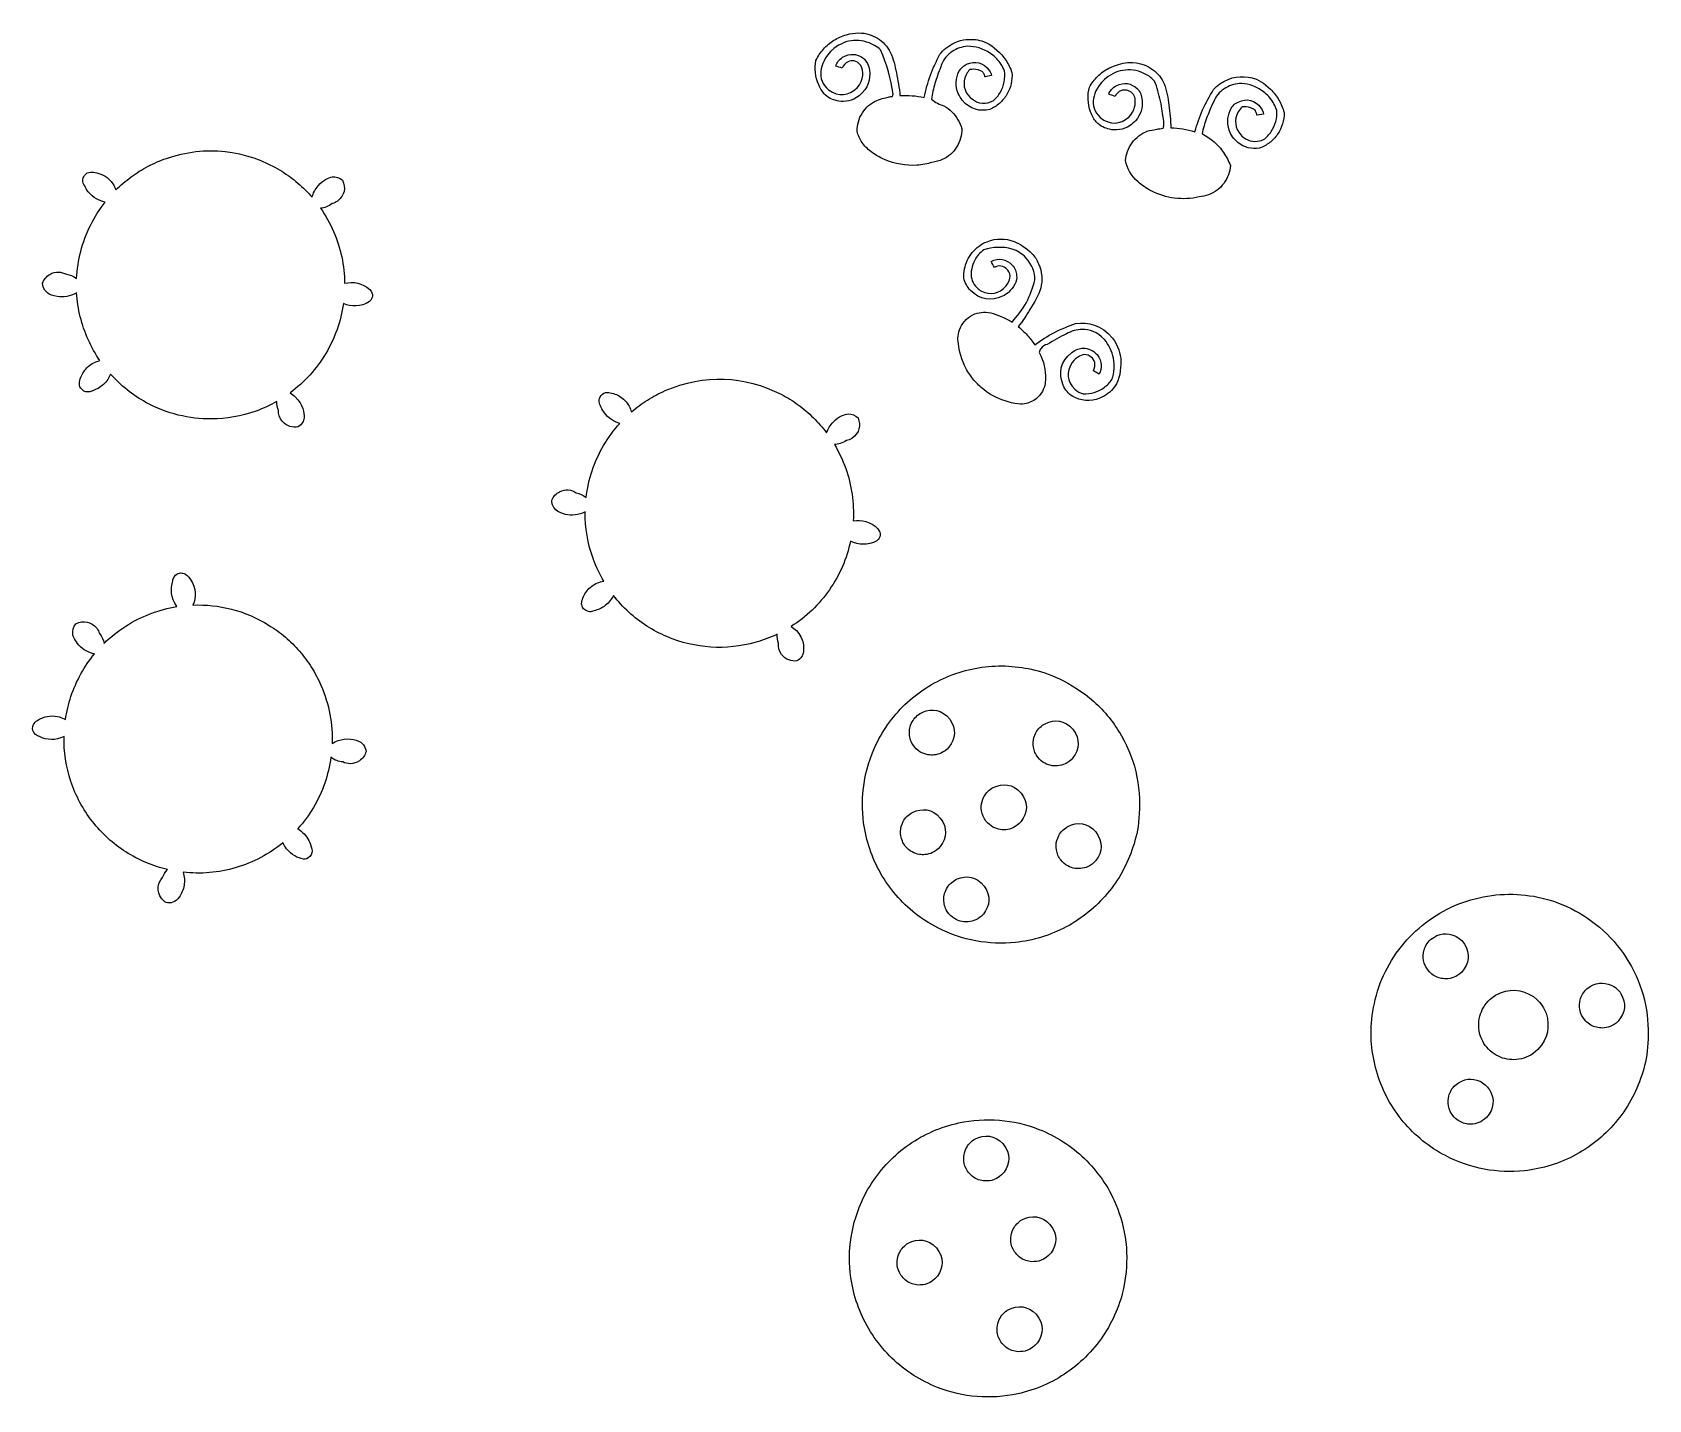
# Model space of a CAD drawing. Header units: centimetres. Extents: x -10.8 to 7.4, y -1.4 to 14.
import ezdxf

# ---------------------------------------------------------------- set-up
doc = ezdxf.new("R2010")
doc.units = ezdxf.units.CM
doc.header["$MEASUREMENT"] = 0
doc.layers.add('Layer 1', color=7, linetype='Continuous')

msp = doc.modelspace()

# ---------------------------------------------------------------- linework, layer by layer
at = {"layer": 'Layer 1', "lineweight": 25}
for points, knots in [([(-1.12633, 13.25042), (-1.13895, 13.24827), (-1.15165, 13.24598), (-1.16414, 13.24305), (-1.16414, 13.24305), (-1.18774, 13.23585), (-1.24563, 13.22759), (-1.30323, 13.20402), (-1.30323, 13.20402), (-1.33625, 13.1899), (-1.36673, 13.16959), (-1.39398, 13.14566), (-1.39398, 13.14566), (-1.42121, 13.12173), (-1.44521, 13.09418), (-1.46473, 13.06375), (-1.46473, 13.06375), (-1.50495, 13.00115), (-1.52461, 12.92856), (-1.52421, 12.85811), (-1.52421, 12.85811), (-1.51273, 12.81367), (-1.49376, 12.77113), (-1.46823, 12.73303), (-1.46823, 12.73303), (-1.44272, 12.69493), (-1.41065, 12.66127), (-1.36771, 12.62873), (-1.36771, 12.62873), (-1.32477, 12.59618), (-1.27095, 12.56477), (-1.21423, 12.54015), (-1.21423, 12.54015), (-1.10035, 12.49125), (-0.97478, 12.46688), (-0.85259, 12.4758), (-0.85259, 12.4758), (-0.79126, 12.48057), (-0.73075, 12.49454), (-0.68273, 12.50555), (-0.68273, 12.50555), (-0.63474, 12.51657), (-0.59923, 12.52464), (-0.56623, 12.53882), (-0.56623, 12.53882), (-0.53321, 12.553), (-0.50273, 12.57329), (-0.47548, 12.5972), (-0.47548, 12.5972), (-0.44823, 12.62112), (-0.42423, 12.64866), (-0.40471, 12.67909), (-0.40471, 12.67909), (-0.36449, 12.74169), (-0.34483, 12.81428), (-0.34523, 12.88473), (-0.34523, 12.88473), (-0.35579, 12.9207), (-0.37084, 12.95535), (-0.38992, 12.98761), (-0.38992, 12.98761), (-0.40902, 13.01987), (-0.43217, 13.04973), (-0.45866, 13.07626), (-0.45866, 13.07626), (-0.48514, 13.10279), (-0.51496, 13.12599), (-0.54716, 13.14519), (-0.54716, 13.14519), (-0.59645, 13.15762), (-0.6436, 13.17979), (-0.68757, 13.21984), (-0.68757, 13.21984), (-0.67831, 13.27939), (-0.66537, 13.33837), (-0.64844, 13.39615), (-0.64844, 13.39615), (-0.63153, 13.45393), (-0.61066, 13.51051), (-0.59481, 13.55341), (-0.59481, 13.55341), (-0.57899, 13.59631), (-0.56819, 13.62553), (-0.55269, 13.65208), (-0.55269, 13.65208), (-0.53716, 13.67863), (-0.51692, 13.70251), (-0.494, 13.72344), (-0.494, 13.72344), (-0.4449, 13.76869), (-0.38754, 13.79467), (-0.33023, 13.80626), (-0.33023, 13.80626), (-0.2689, 13.82132), (-0.17611, 13.81068), (-0.08324, 13.76738), (-0.08324, 13.76738), (-0.0349, 13.74418), (0.00905, 13.71156), (0.04593, 13.67236), (0.04593, 13.67236), (0.08281, 13.63315), (0.11266, 13.58737), (0.13375, 13.5379), (0.13375, 13.5379), (0.13941, 13.49657), (0.1383, 13.45429), (0.13031, 13.41334), (0.13031, 13.41334), (0.12232, 13.37239), (0.10747, 13.33278), (0.0866, 13.29666), (0.0866, 13.29666), (0.06572, 13.26055), (0.03879, 13.22793), (0.00738, 13.20048), (0.00738, 13.20048), (-0.07027, 13.1629), (-0.15677, 13.15383), (-0.25215, 13.23595), (-0.25215, 13.23595), (-0.32549, 13.31228), (-0.33965, 13.39915), (-0.29792, 13.49386), (-0.29792, 13.49386), (-0.28768, 13.51483), (-0.27411, 13.53417), (-0.25789, 13.55096), (-0.25789, 13.55096), (-0.22786, 13.5562), (-0.19558, 13.55579), (-0.16449, 13.54702), (-0.16449, 13.54702), (-0.14944, 13.54271), (-0.13499, 13.53636), (-0.12726, 13.53286), (-0.12726, 13.53286), (-0.11036, 13.52497), (-0.11679, 13.52704), (-0.11165, 13.52294), (-0.11165, 13.52294), (-0.10139, 13.51128), (-0.09768, 13.50267), (-0.09205, 13.48786), (-0.09205, 13.48786), (-0.09006, 13.48207), (-0.08856, 13.47612), (-0.08779, 13.47307), (-0.08779, 13.47307), (-0.0862, 13.46632), (-0.08538, 13.46937), (-0.08501, 13.47069), (-0.08501, 13.47069), (-0.08501, 13.47069), (-0.01159, 13.48452), (-0.01159, 13.48452), (-0.01159, 13.48452), (-0.01685, 13.50332), (-0.02484, 13.52137), (-0.03527, 13.53787), (-0.03527, 13.53787), (-0.10737, 13.63767), (-0.19865, 13.65089), (-0.2926, 13.61107), (-0.2926, 13.61107), (-0.32226, 13.59461), (-0.3515, 13.57896), (-0.37968, 13.52865), (-0.37968, 13.52865), (-0.4128, 13.46058), (-0.42167, 13.36691), (-0.38589, 13.2814), (-0.38589, 13.2814), (-0.37489, 13.25479), (-0.36007, 13.22974), (-0.34208, 13.20726), (-0.34208, 13.20726), (-0.2503, 13.10061), (-0.14314, 13.07813), (-0.03212, 13.1018), (-0.03212, 13.1018), (0.00757, 13.11913), (0.04458, 13.14262), (0.07707, 13.17124), (0.07707, 13.17124), (0.10956, 13.19986), (0.13756, 13.23361), (0.15968, 13.27083), (0.15968, 13.27083), (0.20481, 13.34639), (0.22416, 13.435), (0.21667, 13.52005), (0.21667, 13.52005), (0.19973, 13.56813), (0.17666, 13.61407), (0.14814, 13.65632), (0.14814, 13.65632), (0.09451, 13.73769), (0.00765, 13.81307), (-0.07022, 13.85213), (-0.07022, 13.85213), (-0.14282, 13.88708), (-0.20024, 13.89071), (-0.2648, 13.89078), (-0.2648, 13.89078), (-0.34986, 13.88685), (-0.43696, 13.86364), (-0.52713, 13.79092), (-0.52713, 13.79092), (-0.55158, 13.77065), (-0.5738, 13.7477), (-0.59328, 13.72263), (-0.59328, 13.72263), (-0.63201, 13.64536), (-0.67075, 13.5681), (-0.69993, 13.48739), (-0.69993, 13.48739), (-0.72917, 13.40598), (-0.74986, 13.32105), (-0.76827, 13.23616), (-0.76827, 13.23616), (-0.85937, 13.25719), (-0.95097, 13.265), (-1.04307, 13.26021), (-1.04307, 13.26021), (-1.04592, 13.34555), (-1.06725, 13.43048), (-1.08188, 13.51569), (-1.08188, 13.51569), (-1.09699, 13.59035), (-1.1144, 13.66869), (-1.15028, 13.74755), (-1.15028, 13.74755), (-1.16657, 13.77885), (-1.18703, 13.80797), (-1.21092, 13.83395), (-1.21092, 13.83395), (-1.2632, 13.89089), (-1.32546, 13.92585), (-1.38798, 13.94569), (-1.38798, 13.94569), (-1.45809, 13.97), (-1.55017, 13.96882), (-1.64407, 13.94283), (-1.64407, 13.94283), (-1.69347, 13.92894), (-1.74083, 13.90787), (-1.78432, 13.88063), (-1.78432, 13.88063), (-1.82785, 13.85338), (-1.86746, 13.81995), (-1.90159, 13.78163), (-1.90159, 13.78163), (-1.93574, 13.74331), (-1.96437, 13.70009), (-1.98644, 13.65375), (-1.98644, 13.65375), (-2.00348, 13.56612), (-1.99438, 13.46962), (-1.95366, 13.37877), (-1.95366, 13.37877), (-1.9345, 13.33575), (-1.90915, 13.29528), (-1.88399, 13.26882), (-1.88399, 13.26882), (-1.83221, 13.21776), (-1.78207, 13.2081), (-1.73011, 13.19676), (-1.73011, 13.19676), (-1.65754, 13.18676), (-1.58036, 13.19692), (-1.50032, 13.25597), (-1.50032, 13.25597), (-1.39573, 13.34144), (-1.37179, 13.44197), (-1.38475, 13.54352), (-1.38475, 13.54352), (-1.38864, 13.57045), (-1.39581, 13.597), (-1.40639, 13.61868), (-1.40639, 13.61868), (-1.45113, 13.69624), (-1.50659, 13.71546), (-1.56332, 13.72227), (-1.56332, 13.72227), (-1.60245, 13.7254), (-1.64584, 13.71725), (-1.68608, 13.69115), (-1.68608, 13.69115), (-1.72728, 13.66401), (-1.75128, 13.62768), (-1.76406, 13.59136), (-1.76406, 13.59136), (-1.73971, 13.58346), (-1.71842, 13.57665), (-1.69103, 13.56766), (-1.69103, 13.56766), (-1.68442, 13.59278), (-1.65439, 13.62956), (-1.62541, 13.63982), (-1.62541, 13.63982), (-1.58189, 13.6546), (-1.53387, 13.66299), (-1.48071, 13.59577), (-1.48071, 13.59577), (-1.44851, 13.53957), (-1.44365, 13.43694), (-1.52273, 13.34704), (-1.52273, 13.34704), (-1.61711, 13.25589), (-1.72765, 13.24149), (-1.84335, 13.32229), (-1.84335, 13.32229), (-1.91802, 13.38492), (-1.93731, 13.45669), (-1.93209, 13.53015), (-1.93209, 13.53015), (-1.91931, 13.60174), (-1.89595, 13.69503), (-1.78554, 13.78838), (-1.78554, 13.78838), (-1.64423, 13.89535), (-1.48722, 13.91005), (-1.32622, 13.82176), (-1.32622, 13.82176), (-1.30278, 13.80789), (-1.28077, 13.79164), (-1.26061, 13.77335), (-1.26061, 13.77335), (-1.18893, 13.61), (-1.14295, 13.44405), (-1.11884, 13.27523), (-1.11884, 13.27523), (-1.12001, 13.26585), (-1.11895, 13.25795), (-1.12633, 13.25042)], [0, 0, 0, 0, 0.01176471, 0.01176471, 0.01176471, 0.01176471, 0.02352941, 0.02352941, 0.02352941, 0.02352941, 0.03529412, 0.03529412, 0.03529412, 0.03529412, 0.04705882, 0.04705882, 0.04705882, 0.04705882, 0.05882353, 0.05882353, 0.05882353, 0.05882353, 0.07058824, 0.07058824, 0.07058824, 0.07058824, 0.08235294, 0.08235294, 0.08235294, 0.08235294, 0.09411765, 0.09411765, 0.09411765, 0.09411765, 0.10588235, 0.10588235, 0.10588235, 0.10588235, 0.11764706, 0.11764706, 0.11764706, 0.11764706, 0.12941176, 0.12941176, 0.12941176, 0.12941176, 0.14117647, 0.14117647, 0.14117647, 0.14117647, 0.15294118, 0.15294118, 0.15294118, 0.15294118, 0.16470588, 0.16470588, 0.16470588, 0.16470588, 0.17647059, 0.17647059, 0.17647059, 0.17647059, 0.18823529, 0.18823529, 0.18823529, 0.18823529, 0.2, 0.2, 0.2, 0.2, 0.21176471, 0.21176471, 0.21176471, 0.21176471, 0.22352941, 0.22352941, 0.22352941, 0.22352941, 0.23529412, 0.23529412, 0.23529412, 0.23529412, 0.24705882, 0.24705882, 0.24705882, 0.24705882, 0.25882353, 0.25882353, 0.25882353, 0.25882353, 0.27058824, 0.27058824, 0.27058824, 0.27058824, 0.28235294, 0.28235294, 0.28235294, 0.28235294, 0.29411765, 0.29411765, 0.29411765, 0.29411765, 0.30588235, 0.30588235, 0.30588235, 0.30588235, 0.31764706, 0.31764706, 0.31764706, 0.31764706, 0.32941176, 0.32941176, 0.32941176, 0.32941176, 0.34117647, 0.34117647, 0.34117647, 0.34117647, 0.35294118, 0.35294118, 0.35294118, 0.35294118, 0.36470588, 0.36470588, 0.36470588, 0.36470588, 0.37647059, 0.37647059, 0.37647059, 0.37647059, 0.38823529, 0.38823529, 0.38823529, 0.38823529, 0.4, 0.4, 0.4, 0.4, 0.41176471, 0.41176471, 0.41176471, 0.41176471, 0.42352941, 0.42352941, 0.42352941, 0.42352941, 0.43529412, 0.43529412, 0.43529412, 0.43529412, 0.44705882, 0.44705882, 0.44705882, 0.44705882, 0.45882353, 0.45882353, 0.45882353, 0.45882353, 0.47058824, 0.47058824, 0.47058824, 0.47058824, 0.48235294, 0.48235294, 0.48235294, 0.48235294, 0.49411765, 0.49411765, 0.49411765, 0.49411765, 0.50588235, 0.50588235, 0.50588235, 0.50588235, 0.51764706, 0.51764706, 0.51764706, 0.51764706, 0.52941176, 0.52941176, 0.52941176, 0.52941176, 0.54117647, 0.54117647, 0.54117647, 0.54117647, 0.55294118, 0.55294118, 0.55294118, 0.55294118, 0.56470588, 0.56470588, 0.56470588, 0.56470588, 0.57647059, 0.57647059, 0.57647059, 0.57647059, 0.58823529, 0.58823529, 0.58823529, 0.58823529, 0.6, 0.6, 0.6, 0.6, 0.61176471, 0.61176471, 0.61176471, 0.61176471, 0.62352941, 0.62352941, 0.62352941, 0.62352941, 0.63529412, 0.63529412, 0.63529412, 0.63529412, 0.64705882, 0.64705882, 0.64705882, 0.64705882, 0.65882353, 0.65882353, 0.65882353, 0.65882353, 0.67058824, 0.67058824, 0.67058824, 0.67058824, 0.68235294, 0.68235294, 0.68235294, 0.68235294, 0.69411765, 0.69411765, 0.69411765, 0.69411765, 0.70588235, 0.70588235, 0.70588235, 0.70588235, 0.71764706, 0.71764706, 0.71764706, 0.71764706, 0.72941176, 0.72941176, 0.72941176, 0.72941176, 0.74117647, 0.74117647, 0.74117647, 0.74117647, 0.75294118, 0.75294118, 0.75294118, 0.75294118, 0.76470588, 0.76470588, 0.76470588, 0.76470588, 0.77647059, 0.77647059, 0.77647059, 0.77647059, 0.78823529, 0.78823529, 0.78823529, 0.78823529, 0.8, 0.8, 0.8, 0.8, 0.81176471, 0.81176471, 0.81176471, 0.81176471, 0.82352941, 0.82352941, 0.82352941, 0.82352941, 0.83529412, 0.83529412, 0.83529412, 0.83529412, 0.84705882, 0.84705882, 0.84705882, 0.84705882, 0.85882353, 0.85882353, 0.85882353, 0.85882353, 0.87058824, 0.87058824, 0.87058824, 0.87058824, 0.88235294, 0.88235294, 0.88235294, 0.88235294, 0.89411765, 0.89411765, 0.89411765, 0.89411765, 0.90588235, 0.90588235, 0.90588235, 0.90588235, 0.91764706, 0.91764706, 0.91764706, 0.91764706, 0.92941176, 0.92941176, 0.92941176, 0.92941176, 0.94117647, 0.94117647, 0.94117647, 0.94117647, 0.95294118, 0.95294118, 0.95294118, 0.95294118, 0.96470588, 0.96470588, 0.96470588, 0.96470588, 0.97647059, 0.97647059, 0.97647059, 0.97647059, 1, 1, 1, 1]), ([(1.92503, 12.92686), (1.92389, 12.9147), (1.92072, 12.90268), (1.91585, 12.89142), (1.91585, 12.89142), (1.90384, 12.89033), (1.8919, 12.88884), (1.88002, 12.88691), (1.88002, 12.88691), (1.86814, 12.88499), (1.85634, 12.88261), (1.83242, 12.8787), (1.83242, 12.8787), (1.80851, 12.8748), (1.77247, 12.86935), (1.73858, 12.85755), (1.73858, 12.85755), (1.70466, 12.84575), (1.67285, 12.82758), (1.64404, 12.80558), (1.64404, 12.80558), (1.6152, 12.78358), (1.58938, 12.75776), (1.56779, 12.72875), (1.56779, 12.72875), (1.52273, 12.66815), (1.49871, 12.59708), (1.49429, 12.52769), (1.49429, 12.52769), (1.51125, 12.44253), (1.5481, 12.36343), (1.6346, 12.28807), (1.6346, 12.28807), (1.67521, 12.25267), (1.72678, 12.21767), (1.78165, 12.18912), (1.78165, 12.18912), (1.95117, 12.10167), (2.13733, 12.0783), (2.32214, 12.12), (2.32214, 12.12), (2.35823, 12.12262), (2.39395, 12.1304), (2.42782, 12.14309), (2.42782, 12.14309), (2.46168, 12.15578), (2.49372, 12.17338), (2.52262, 12.19516), (2.52262, 12.19516), (2.55151, 12.21693), (2.57725, 12.24288), (2.59879, 12.27195), (2.59879, 12.27195), (2.64382, 12.33263), (2.66793, 12.40362), (2.67232, 12.47302), (2.67232, 12.47302), (2.65308, 12.52395), (2.62766, 12.57254), (2.5967, 12.61733), (2.5967, 12.61733), (2.56574, 12.66211), (2.52928, 12.70309), (2.48841, 12.73904), (2.48841, 12.73904), (2.4475, 12.77499), (2.40221, 12.8059), (2.35387, 12.83092), (2.35387, 12.83092), (2.36723, 12.88969), (2.38419, 12.94764), (2.40504, 13.00411), (2.40504, 13.00411), (2.42589, 13.06059), (2.45062, 13.1156), (2.46938, 13.15731), (2.46938, 13.15731), (2.48814, 13.19901), (2.50089, 13.22742), (2.5182, 13.25284), (2.5182, 13.25284), (2.53553, 13.27826), (2.55736, 13.30069), (2.58165, 13.31998), (2.58165, 13.31998), (2.63297, 13.36115), (2.69208, 13.38365), (2.75077, 13.39133), (2.75077, 13.39133), (2.81175, 13.40194), (2.90338, 13.38587), (2.99447, 13.33552), (2.99447, 13.33552), (3.04112, 13.30905), (3.08269, 13.27348), (3.11679, 13.23183), (3.11679, 13.23183), (3.1509, 13.19018), (3.17751, 13.14244), (3.19516, 13.09164), (3.19516, 13.09164), (3.19794, 13.05001), (3.19392, 13.00791), (3.18312, 12.96761), (3.18312, 12.96761), (3.17233, 12.92731), (3.15481, 12.88882), (3.13148, 12.85422), (3.13148, 12.85422), (3.10817, 12.81963), (3.07906, 12.78894), (3.04583, 12.76373), (3.04583, 12.76373), (2.98442, 12.73686), (2.91454, 12.73423), (2.84372, 12.77331), (2.84372, 12.77331), (2.82345, 12.7849), (2.80503, 12.7997), (2.78937, 12.817), (2.78937, 12.817), (2.72423, 12.89467), (2.71137, 12.98172), (2.76146, 13.07744), (2.76146, 13.07744), (2.77312, 13.09766), (2.78802, 13.11601), (2.80532, 13.13165), (2.80532, 13.13165), (2.83533, 13.13477), (2.86745, 13.1323), (2.89822, 13.12128), (2.89822, 13.12128), (2.91296, 13.11595), (2.92693, 13.10863), (2.93439, 13.10459), (2.93439, 13.10459), (2.95063, 13.0956), (2.94442, 13.09812), (2.94931, 13.09362), (2.94931, 13.09362), (2.95852, 13.08161), (2.96183, 13.07255), (2.96643, 13.05727), (2.96643, 13.05727), (2.96802, 13.05136), (2.9691, 13.04532), (2.96968, 13.04223), (2.96968, 13.04223), (2.97082, 13.03512), (2.97209, 13.03868), (2.97228, 13.03966), (2.97228, 13.03966), (2.97228, 13.03966), (3.04647, 13.0484), (3.04647, 13.0484), (3.04647, 13.0484), (3.03932, 13.08198), (3.02419, 13.11716), (2.99164, 13.15005), (2.99164, 13.15005), (2.91399, 13.22044), (2.82048, 13.23342), (2.72439, 13.16441), (2.72439, 13.16441), (2.70886, 13.15234), (2.69473, 13.13836), (2.68232, 13.11779), (2.68232, 13.11779), (2.64345, 13.05022), (2.62998, 12.95669), (2.65906, 12.87155), (2.65906, 12.87155), (2.66822, 12.84424), (2.68126, 12.81823), (2.69769, 12.79457), (2.69769, 12.79457), (2.7141, 12.77091), (2.73391, 12.74959), (2.7563, 12.73147), (2.7563, 12.73147), (2.82977, 12.673), (2.91513, 12.6541), (2.99963, 12.668), (2.99963, 12.668), (3.04041, 12.68256), (3.07896, 12.70344), (3.11335, 12.72976), (3.11335, 12.72976), (3.14772, 12.75607), (3.17796, 12.78781), (3.20262, 12.82342), (3.20262, 12.82342), (3.25361, 12.89684), (3.27821, 12.98398), (3.27663, 13.06812), (3.27663, 13.06812), (3.26305, 13.11726), (3.24321, 13.16467), (3.21768, 13.20878), (3.21768, 13.20878), (3.19215, 13.2529), (3.1609, 13.29371), (3.12507, 13.33004), (3.12507, 13.33004), (3.05657, 13.39957), (2.98095, 13.44496), (2.91616, 13.45756), (2.91616, 13.45756), (2.80056, 13.48514), (2.6801, 13.47675), (2.55328, 13.38958), (2.55328, 13.38958), (2.52749, 13.37106), (2.50373, 13.34969), (2.48256, 13.32602), (2.48256, 13.32602), (2.43861, 13.25161), (2.39464, 13.17719), (2.35995, 13.09868), (2.35995, 13.09868), (2.32518, 13.01948), (2.29867, 12.9361), (2.27446, 12.85277), (2.27446, 12.85277), (2.18459, 12.88018), (2.09373, 12.89411), (2.002, 12.89569), (2.002, 12.89569), (2.00499, 12.98141), (1.98959, 13.06736), (1.98088, 13.15324), (1.98088, 13.15324), (1.97085, 13.22969), (1.9586, 13.30935), (1.92863, 13.38926), (1.92863, 13.38926), (1.91453, 13.4216), (1.89611, 13.45206), (1.87407, 13.47963), (1.87407, 13.47963), (1.85203, 13.50719), (1.82637, 13.53186), (1.79787, 13.55263), (1.79787, 13.55263), (1.76937, 13.5734), (1.73805, 13.59027), (1.70513, 13.6033), (1.70513, 13.6033), (1.60068, 13.64578), (1.45058, 13.64222), (1.30493, 13.56626), (1.30493, 13.56626), (1.25963, 13.54205), (1.21777, 13.51137), (1.18113, 13.47539), (1.18113, 13.47539), (1.14448, 13.4394), (1.11302, 13.39813), (1.08797, 13.35329), (1.08797, 13.35329), (1.06458, 13.26585), (1.06788, 13.16862), (1.10175, 13.0767), (1.10175, 13.0767), (1.11789, 13.03246), (1.14038, 12.99034), (1.16366, 12.96221), (1.16366, 12.96221), (1.2124, 12.90719), (1.26172, 12.89451), (1.31223, 12.87972), (1.31223, 12.87972), (1.38546, 12.86415), (1.46473, 12.87112), (1.54554, 12.92296), (1.54554, 12.92296), (1.56813, 12.93791), (1.58872, 12.95589), (1.60658, 12.97628), (1.60658, 12.97628), (1.66563, 13.04493), (1.68653, 13.12376), (1.68066, 13.20186), (1.68066, 13.20186), (1.6786, 13.22899), (1.6733, 13.25597), (1.66423, 13.27834), (1.66423, 13.27834), (1.65515, 13.3007), (1.64227, 13.31844), (1.62719, 13.33392), (1.62719, 13.33392), (1.55728, 13.40103), (1.47804, 13.41375), (1.3902, 13.36991), (1.3902, 13.36991), (1.34615, 13.34495), (1.32061, 13.31049), (1.30553, 13.27572), (1.30553, 13.27572), (1.32927, 13.26616), (1.3498, 13.25801), (1.37676, 13.24704), (1.37676, 13.24704), (1.38467, 13.27034), (1.41602, 13.30567), (1.44719, 13.31451), (1.44719, 13.31451), (1.48442, 13.32596), (1.52474, 13.32683), (1.56874, 13.28681), (1.56874, 13.28681), (1.59038, 13.26291), (1.59602, 13.24983), (1.60105, 13.2258), (1.60105, 13.2258), (1.60912, 13.16789), (1.60475, 13.09014), (1.52945, 13.01536), (1.52945, 13.01536), (1.43404, 12.9352), (1.3245, 12.91992), (1.2079, 13.01276), (1.2079, 13.01276), (1.14004, 13.0778), (1.12292, 13.15067), (1.13369, 13.22624), (1.13369, 13.22624), (1.15136, 13.29448), (1.17666, 13.38395), (1.29768, 13.47376), (1.29768, 13.47376), (1.43999, 13.56679), (1.5965, 13.57851), (1.75821, 13.47541), (1.75821, 13.47541), (1.78062, 13.45996), (1.80147, 13.44223), (1.82033, 13.42259), (1.82033, 13.42259), (1.84806, 13.34898), (1.87068, 13.27342), (1.88714, 13.19661), (1.88714, 13.19661), (1.90362, 13.1198), (1.914, 13.04172), (1.91963, 12.99653), (1.91963, 12.99653), (1.92527, 12.95134), (1.92617, 12.93902), (1.92503, 12.92686)], [0, 0, 0, 0, 0.01123596, 0.01123596, 0.01123596, 0.01123596, 0.02247191, 0.02247191, 0.02247191, 0.02247191, 0.03370787, 0.03370787, 0.03370787, 0.03370787, 0.04494382, 0.04494382, 0.04494382, 0.04494382, 0.05617978, 0.05617978, 0.05617978, 0.05617978, 0.06741573, 0.06741573, 0.06741573, 0.06741573, 0.07865169, 0.07865169, 0.07865169, 0.07865169, 0.08988764, 0.08988764, 0.08988764, 0.08988764, 0.1011236, 0.1011236, 0.1011236, 0.1011236, 0.11235955, 0.11235955, 0.11235955, 0.11235955, 0.12359551, 0.12359551, 0.12359551, 0.12359551, 0.13483146, 0.13483146, 0.13483146, 0.13483146, 0.14606742, 0.14606742, 0.14606742, 0.14606742, 0.15730337, 0.15730337, 0.15730337, 0.15730337, 0.16853933, 0.16853933, 0.16853933, 0.16853933, 0.17977528, 0.17977528, 0.17977528, 0.17977528, 0.19101124, 0.19101124, 0.19101124, 0.19101124, 0.20224719, 0.20224719, 0.20224719, 0.20224719, 0.21348315, 0.21348315, 0.21348315, 0.21348315, 0.2247191, 0.2247191, 0.2247191, 0.2247191, 0.23595506, 0.23595506, 0.23595506, 0.23595506, 0.24719101, 0.24719101, 0.24719101, 0.24719101, 0.25842697, 0.25842697, 0.25842697, 0.25842697, 0.26966292, 0.26966292, 0.26966292, 0.26966292, 0.28089888, 0.28089888, 0.28089888, 0.28089888, 0.29213483, 0.29213483, 0.29213483, 0.29213483, 0.30337079, 0.30337079, 0.30337079, 0.30337079, 0.31460674, 0.31460674, 0.31460674, 0.31460674, 0.3258427, 0.3258427, 0.3258427, 0.3258427, 0.33707865, 0.33707865, 0.33707865, 0.33707865, 0.34831461, 0.34831461, 0.34831461, 0.34831461, 0.35955056, 0.35955056, 0.35955056, 0.35955056, 0.37078652, 0.37078652, 0.37078652, 0.37078652, 0.38202247, 0.38202247, 0.38202247, 0.38202247, 0.39325843, 0.39325843, 0.39325843, 0.39325843, 0.40449438, 0.40449438, 0.40449438, 0.40449438, 0.41573034, 0.41573034, 0.41573034, 0.41573034, 0.42696629, 0.42696629, 0.42696629, 0.42696629, 0.43820225, 0.43820225, 0.43820225, 0.43820225, 0.4494382, 0.4494382, 0.4494382, 0.4494382, 0.46067416, 0.46067416, 0.46067416, 0.46067416, 0.47191011, 0.47191011, 0.47191011, 0.47191011, 0.48314607, 0.48314607, 0.48314607, 0.48314607, 0.49438202, 0.49438202, 0.49438202, 0.49438202, 0.50561798, 0.50561798, 0.50561798, 0.50561798, 0.51685393, 0.51685393, 0.51685393, 0.51685393, 0.52808989, 0.52808989, 0.52808989, 0.52808989, 0.53932584, 0.53932584, 0.53932584, 0.53932584, 0.5505618, 0.5505618, 0.5505618, 0.5505618, 0.56179775, 0.56179775, 0.56179775, 0.56179775, 0.57303371, 0.57303371, 0.57303371, 0.57303371, 0.58426966, 0.58426966, 0.58426966, 0.58426966, 0.59550562, 0.59550562, 0.59550562, 0.59550562, 0.60674157, 0.60674157, 0.60674157, 0.60674157, 0.61797753, 0.61797753, 0.61797753, 0.61797753, 0.62921348, 0.62921348, 0.62921348, 0.62921348, 0.64044944, 0.64044944, 0.64044944, 0.64044944, 0.65168539, 0.65168539, 0.65168539, 0.65168539, 0.66292135, 0.66292135, 0.66292135, 0.66292135, 0.6741573, 0.6741573, 0.6741573, 0.6741573, 0.68539326, 0.68539326, 0.68539326, 0.68539326, 0.69662921, 0.69662921, 0.69662921, 0.69662921, 0.70786517, 0.70786517, 0.70786517, 0.70786517, 0.71910112, 0.71910112, 0.71910112, 0.71910112, 0.73033708, 0.73033708, 0.73033708, 0.73033708, 0.74157303, 0.74157303, 0.74157303, 0.74157303, 0.75280899, 0.75280899, 0.75280899, 0.75280899, 0.76404494, 0.76404494, 0.76404494, 0.76404494, 0.7752809, 0.7752809, 0.7752809, 0.7752809, 0.78651685, 0.78651685, 0.78651685, 0.78651685, 0.79775281, 0.79775281, 0.79775281, 0.79775281, 0.80898876, 0.80898876, 0.80898876, 0.80898876, 0.82022472, 0.82022472, 0.82022472, 0.82022472, 0.83146067, 0.83146067, 0.83146067, 0.83146067, 0.84269663, 0.84269663, 0.84269663, 0.84269663, 0.85393258, 0.85393258, 0.85393258, 0.85393258, 0.86516854, 0.86516854, 0.86516854, 0.86516854, 0.87640449, 0.87640449, 0.87640449, 0.87640449, 0.88764045, 0.88764045, 0.88764045, 0.88764045, 0.8988764, 0.8988764, 0.8988764, 0.8988764, 0.91011236, 0.91011236, 0.91011236, 0.91011236, 0.92134831, 0.92134831, 0.92134831, 0.92134831, 0.93258427, 0.93258427, 0.93258427, 0.93258427, 0.94382022, 0.94382022, 0.94382022, 0.94382022, 0.95505618, 0.95505618, 0.95505618, 0.95505618, 0.96629213, 0.96629213, 0.96629213, 0.96629213, 0.97752809, 0.97752809, 0.97752809, 0.97752809, 1, 1, 1, 1]), ([(-10.10479, 10.25446), (-10.12686, 10.24329), (-10.14753, 10.22935), (-10.16616, 10.21308), (-10.16616, 10.21308), (-10.20716, 10.17715), (-10.23356, 10.13486), (-10.2495, 10.09206), (-10.2495, 10.09206), (-10.25813, 10.06882), (-10.26394, 10.04448), (-10.26569, 10.02813), (-10.26569, 10.02813), (-10.26705, 9.99067), (-10.25952, 9.97916), (-10.2365, 9.95291), (-10.2365, 9.95291), (-10.18391, 9.90113), (-10.11549, 9.93921), (-10.05451, 9.96783), (-10.05451, 9.96783), (-10.03369, 9.97963), (-10.01423, 9.99382), (-9.9966, 10.01001), (-9.9966, 10.01001), (-9.95815, 10.04538), (-9.93238, 10.0861), (-9.91608, 10.12738), (-9.91608, 10.12738), (-9.85927, 10.06369), (-9.79706, 10.00485), (-9.73031, 9.95167), (-9.73031, 9.95167), (-9.66357, 9.89849), (-9.59229, 9.85099), (-9.51751, 9.80988), (-9.51751, 9.80988), (-9.28087, 9.68036), (-9.03093, 9.62213), (-8.781, 9.62337), (-8.781, 9.62337), (-8.61534, 9.62448), (-8.44505, 9.65306), (-8.27936, 9.71291), (-8.27936, 9.71291), (-8.19909, 9.74188), (-8.12131, 9.7777), (-8.04709, 9.81983), (-8.04709, 9.81983), (-8.04791, 9.78585), (-8.04095, 9.75117), (-8.02833, 9.71701), (-8.02833, 9.71701), (-8.02823, 9.67851), (-8.01727, 9.63589), (-7.98425, 9.59652), (-7.98425, 9.59652), (-7.93417, 9.53992), (-7.87016, 9.52341), (-7.80717, 9.535), (-7.80717, 9.535), (-7.7615, 9.56418), (-7.74644, 9.59932), (-7.74017, 9.63546), (-7.74017, 9.63546), (-7.73576, 9.69346), (-7.75033, 9.78411), (-7.83865, 9.872), (-7.83865, 9.872), (-7.85659, 9.88907), (-7.87649, 9.90404), (-7.89784, 9.91661), (-7.89784, 9.91661), (-7.81725, 9.97596), (-7.74258, 10.04329), (-7.6753, 10.11738), (-7.6753, 10.11738), (-7.60801, 10.19146), (-7.54817, 10.27226), (-7.49689, 10.3582), (-7.49689, 10.3582), (-7.44561, 10.44411), (-7.40291, 10.53518), (-7.36965, 10.62956), (-7.36965, 10.62956), (-7.33639, 10.72393), (-7.31258, 10.82164), (-7.29861, 10.92073), (-7.29861, 10.92073), (-7.20619, 10.88279), (-7.10774, 10.88104), (-7.00368, 10.94269), (-7.00368, 10.94269), (-6.96529, 10.98214), (-6.95674, 11.02879), (-7.00085, 11.07948), (-7.00085, 11.07948), (-7.08755, 11.15203), (-7.18458, 11.17383), (-7.28403, 11.14827), (-7.28403, 11.14827), (-7.28525, 11.24826), (-7.29639, 11.34812), (-7.31729, 11.4459), (-7.31729, 11.4459), (-7.33819, 11.54367), (-7.36886, 11.63936), (-7.4087, 11.73107), (-7.4087, 11.73107), (-7.44855, 11.82278), (-7.49758, 11.9105), (-7.55473, 11.99254), (-7.55473, 11.99254), (-7.51226, 11.99383), (-7.46667, 12.01212), (-7.42262, 12.04436), (-7.42262, 12.04436), (-7.40164, 12.05033), (-7.38166, 12.05999), (-7.36399, 12.07284), (-7.36399, 12.07284), (-7.28316, 12.13894), (-7.26877, 12.21906), (-7.30843, 12.30704), (-7.30843, 12.30704), (-7.34272, 12.3384), (-7.38322, 12.34884), (-7.42341, 12.34386), (-7.42341, 12.34386), (-7.46265, 12.33742), (-7.5221, 12.31272), (-7.58198, 12.24573), (-7.58198, 12.24573), (-7.61632, 12.20579), (-7.63849, 12.16077), (-7.65029, 12.11557), (-7.65029, 12.11557), (-7.69935, 12.17236), (-7.75264, 12.2255), (-7.80957, 12.27437), (-7.80957, 12.27437), (-7.86651, 12.32324), (-7.9271, 12.36785), (-7.99068, 12.4077), (-7.99068, 12.4077), (-8.40457, 12.65918), (-8.84413, 12.7021), (-9.28846, 12.55344), (-9.28846, 12.55344), (-9.3593, 12.52869), (-9.42828, 12.49863), (-9.49464, 12.46361), (-9.49464, 12.46361), (-9.56101, 12.42859), (-9.62475, 12.38861), (-9.68517, 12.3441), (-9.68517, 12.3441), (-9.74569, 12.29991), (-9.80287, 12.24903), (-9.85608, 12.19848), (-9.85608, 12.19848), (-9.86387, 12.22245), (-9.87563, 12.24542), (-9.8897, 12.26653), (-9.8897, 12.26653), (-9.94414, 12.34481), (-10.00661, 12.37538), (-10.07104, 12.39122), (-10.07104, 12.39122), (-10.09551, 12.39677), (-10.12073, 12.39927), (-10.13731, 12.39882), (-10.13731, 12.39882), (-10.17417, 12.39496), (-10.18264, 12.38854), (-10.20815, 12.35989), (-10.20815, 12.35989), (-10.23183, 12.32462), (-10.23593, 12.28491), (-10.20578, 12.24308), (-10.20578, 12.24308), (-10.19539, 12.21998), (-10.18222, 12.19812), (-10.16663, 12.17815), (-10.16663, 12.17815), (-10.10865, 12.10608), (-10.0431, 12.07569), (-9.97609, 12.06215), (-9.97609, 12.06215), (-10.04, 11.98079), (-10.09557, 11.89286), (-10.14154, 11.80017), (-10.14154, 11.80017), (-10.2356, 11.61073), (-10.28688, 11.40602), (-10.29667, 11.20357), (-10.29667, 11.20357), (-10.33495, 11.23196), (-10.37293, 11.24299), (-10.41152, 11.24992), (-10.41152, 11.24992), (-10.46679, 11.28083), (-10.53226, 11.28675), (-10.59896, 11.24892), (-10.59896, 11.24892), (-10.64247, 11.22267), (-10.66701, 11.18579), (-10.67962, 11.14912), (-10.67962, 11.14912), (-10.67722, 11.11427), (-10.67221, 11.08112), (-10.62601, 11.04093), (-10.62601, 11.04093), (-10.60071, 11.02061), (-10.56014, 11.00717), (-10.51688, 10.99921), (-10.51688, 10.99921), (-10.44677, 10.98815), (-10.37218, 10.99717), (-10.29685, 11.04204), (-10.29685, 11.04204), (-10.29143, 10.9515), (-10.27784, 10.86146), (-10.25626, 10.77338), (-10.25626, 10.77338), (-10.23468, 10.68528), (-10.20512, 10.59916), (-10.16805, 10.51637), (-10.16805, 10.51637), (-10.13098, 10.43361), (-10.08641, 10.35418), (-10.0351, 10.27941), (-10.0351, 10.27941), (-10.05924, 10.27404), (-10.08272, 10.26562), (-10.10479, 10.25446)], [0, 0, 0, 0, 0.01666667, 0.01666667, 0.01666667, 0.01666667, 0.03333333, 0.03333333, 0.03333333, 0.03333333, 0.05, 0.05, 0.05, 0.05, 0.06666667, 0.06666667, 0.06666667, 0.06666667, 0.08333333, 0.08333333, 0.08333333, 0.08333333, 0.1, 0.1, 0.1, 0.1, 0.11666667, 0.11666667, 0.11666667, 0.11666667, 0.13333333, 0.13333333, 0.13333333, 0.13333333, 0.15, 0.15, 0.15, 0.15, 0.16666667, 0.16666667, 0.16666667, 0.16666667, 0.18333333, 0.18333333, 0.18333333, 0.18333333, 0.2, 0.2, 0.2, 0.2, 0.21666667, 0.21666667, 0.21666667, 0.21666667, 0.23333333, 0.23333333, 0.23333333, 0.23333333, 0.25, 0.25, 0.25, 0.25, 0.26666667, 0.26666667, 0.26666667, 0.26666667, 0.28333333, 0.28333333, 0.28333333, 0.28333333, 0.3, 0.3, 0.3, 0.3, 0.31666667, 0.31666667, 0.31666667, 0.31666667, 0.33333333, 0.33333333, 0.33333333, 0.33333333, 0.35, 0.35, 0.35, 0.35, 0.36666667, 0.36666667, 0.36666667, 0.36666667, 0.38333333, 0.38333333, 0.38333333, 0.38333333, 0.4, 0.4, 0.4, 0.4, 0.41666667, 0.41666667, 0.41666667, 0.41666667, 0.43333333, 0.43333333, 0.43333333, 0.43333333, 0.45, 0.45, 0.45, 0.45, 0.46666667, 0.46666667, 0.46666667, 0.46666667, 0.48333333, 0.48333333, 0.48333333, 0.48333333, 0.5, 0.5, 0.5, 0.5, 0.51666667, 0.51666667, 0.51666667, 0.51666667, 0.53333333, 0.53333333, 0.53333333, 0.53333333, 0.55, 0.55, 0.55, 0.55, 0.56666667, 0.56666667, 0.56666667, 0.56666667, 0.58333333, 0.58333333, 0.58333333, 0.58333333, 0.6, 0.6, 0.6, 0.6, 0.61666667, 0.61666667, 0.61666667, 0.61666667, 0.63333333, 0.63333333, 0.63333333, 0.63333333, 0.65, 0.65, 0.65, 0.65, 0.66666667, 0.66666667, 0.66666667, 0.66666667, 0.68333333, 0.68333333, 0.68333333, 0.68333333, 0.7, 0.7, 0.7, 0.7, 0.71666667, 0.71666667, 0.71666667, 0.71666667, 0.73333333, 0.73333333, 0.73333333, 0.73333333, 0.75, 0.75, 0.75, 0.75, 0.76666667, 0.76666667, 0.76666667, 0.76666667, 0.78333333, 0.78333333, 0.78333333, 0.78333333, 0.8, 0.8, 0.8, 0.8, 0.81666667, 0.81666667, 0.81666667, 0.81666667, 0.83333333, 0.83333333, 0.83333333, 0.83333333, 0.85, 0.85, 0.85, 0.85, 0.86666667, 0.86666667, 0.86666667, 0.86666667, 0.88333333, 0.88333333, 0.88333333, 0.88333333, 0.9, 0.9, 0.9, 0.9, 0.91666667, 0.91666667, 0.91666667, 0.91666667, 0.93333333, 0.93333333, 0.93333333, 0.93333333, 0.95, 0.95, 0.95, 0.95, 0.96666667, 0.96666667, 0.96666667, 0.96666667, 1, 1, 1, 1]), ([(0.37891, 10.9319), (0.33586, 10.85292), (0.27683, 10.78264), (0.21778, 10.7124), (0.21778, 10.7124), (0.18973, 10.73129), (0.1601, 10.7479), (0.12922, 10.76158), (0.12922, 10.76158), (0.0421, 10.79392), (-0.03056, 10.8312), (-0.1043, 10.82429), (-0.1043, 10.82429), (-0.16671, 10.82011), (-0.22974, 10.80365), (-0.29689, 10.74222), (-0.29689, 10.74222), (-0.35634, 10.68451), (-0.38174, 10.61963), (-0.38862, 10.5541), (-0.38862, 10.5541), (-0.39084, 10.53047), (-0.39015, 10.5066), (-0.38539, 10.46914), (-0.38539, 10.46914), (-0.37687, 10.39593), (-0.35089, 10.28213), (-0.29771, 10.18871), (-0.29771, 10.18871), (-0.273, 10.14338), (-0.24384, 10.10047), (-0.21063, 10.06099), (-0.21063, 10.06099), (-0.17743, 10.02149), (-0.14018, 9.9854), (-0.09967, 9.95339), (-0.09967, 9.95339), (-0.01405, 9.88552), (0.08027, 9.84118), (0.17515, 9.81506), (0.17515, 9.81506), (0.22505, 9.80128), (0.2763, 9.79199), (0.31366, 9.79035), (0.31366, 9.79035), (0.38113, 9.78842), (0.415, 9.80675), (0.46183, 9.83202), (0.46183, 9.83202), (0.53835, 9.88192), (0.56811, 9.93992), (0.58491, 9.99982), (0.58491, 9.99982), (0.59084, 10.02276), (0.59394, 10.04641), (0.59388, 10.08449), (0.59388, 10.08449), (0.59468, 10.15735), (0.58031, 10.27531), (0.52324, 10.37114), (0.52324, 10.37114), (0.52628, 10.38585), (0.53216, 10.39998), (0.54049, 10.41247), (0.54049, 10.41247), (0.55954, 10.4407), (0.58693, 10.45586), (0.61346, 10.46133), (0.61346, 10.46133), (0.68572, 10.5038), (0.75636, 10.54634), (0.82883, 10.57955), (0.82883, 10.57955), (0.88463, 10.60995), (0.94438, 10.63059), (1.00528, 10.62945), (1.00528, 10.62945), (1.08638, 10.62797), (1.17441, 10.60516), (1.25606, 10.51658), (1.25606, 10.51658), (1.30754, 10.45845), (1.34543, 10.3796), (1.35903, 10.30568), (1.35903, 10.30568), (1.37385, 10.22937), (1.36903, 10.14629), (1.34049, 10.06716), (1.34049, 10.06716), (1.31659, 10.03297), (1.28707, 10.00268), (1.25341, 9.97802), (1.25341, 9.97802), (1.18393, 9.92693), (1.09961, 9.90264), (1.0187, 9.90507), (1.0187, 9.90507), (0.98684, 9.91367), (0.95414, 9.92923), (0.92332, 9.95736), (0.92332, 9.95736), (0.83632, 10.04602), (0.82367, 10.14968), (0.89236, 10.25716), (0.89236, 10.25716), (0.91649, 10.2907), (0.94544, 10.31266), (0.9751, 10.32783), (0.9751, 10.32783), (1.00169, 10.34098), (1.02875, 10.35108), (1.04973, 10.34539), (1.04973, 10.34539), (1.0776, 10.34198), (1.11887, 10.3233), (1.13959, 10.27875), (1.13959, 10.27875), (1.1526, 10.24972), (1.15438, 10.21985), (1.14276, 10.18807), (1.14276, 10.18807), (1.1399, 10.18088), (1.13612, 10.17405), (1.13422, 10.17058), (1.13422, 10.17058), (1.12985, 10.16323), (1.13305, 10.16572), (1.13419, 10.16624), (1.13419, 10.16624), (1.13419, 10.16624), (1.1975, 10.12658), (1.1975, 10.12658), (1.1975, 10.12658), (1.22925, 10.19347), (1.23444, 10.26689), (1.17353, 10.34672), (1.17353, 10.34672), (1.12784, 10.39984), (1.07349, 10.41807), (1.01915, 10.41892), (1.01915, 10.41892), (0.98118, 10.42072), (0.9348, 10.40516), (0.88916, 10.37108), (0.88916, 10.37108), (0.75843, 10.26451), (0.73911, 10.13529), (0.79272, 10.00199), (0.79272, 10.00199), (0.80417, 9.97701), (0.81926, 9.95373), (0.83674, 9.93222), (0.83674, 9.93222), (0.85421, 9.91071), (0.87413, 9.89097), (0.90099, 9.87515), (0.90099, 9.87515), (0.98623, 9.82829), (1.09937, 9.81567), (1.20441, 9.85652), (1.20441, 9.85652), (1.2373, 9.86928), (1.26833, 9.88682), (1.29611, 9.90851), (1.29611, 9.90851), (1.3239, 9.93021), (1.34845, 9.95606), (1.36906, 9.98474), (1.36906, 9.98474), (1.43341, 10.06803), (1.43817, 10.17924), (1.44187, 10.27533), (1.44187, 10.27533), (1.43793, 10.35897), (1.41438, 10.44496), (1.34601, 10.53317), (1.34601, 10.53317), (1.22076, 10.68128), (1.07662, 10.71436), (0.93178, 10.6962), (0.93178, 10.6962), (0.8509, 10.66572), (0.77004, 10.63527), (0.69382, 10.5958), (0.69382, 10.5958), (0.61711, 10.55579), (0.54515, 10.50806), (0.47315, 10.45763), (0.47315, 10.45763), (0.44614, 10.4952), (0.41913, 10.53277), (0.3882, 10.5668), (0.3882, 10.5668), (0.35727, 10.60082), (0.32245, 10.63128), (0.28763, 10.66176), (0.28763, 10.66176), (0.34134, 10.72237), (0.37534, 10.78902), (0.41802, 10.85241), (0.41802, 10.85241), (0.47098, 10.93877), (0.51708, 11.01333), (0.54041, 11.0962), (0.54041, 11.0962), (0.56174, 11.18161), (0.55623, 11.27808), (0.51694, 11.36828), (0.51694, 11.36828), (0.49848, 11.41087), (0.47329, 11.45061), (0.44159, 11.48393), (0.44159, 11.48393), (0.37759, 11.54757), (0.30438, 11.59152), (0.24127, 11.61859), (0.24127, 11.61859), (0.14645, 11.655), (0.04143, 11.65759), (-0.0626, 11.61661), (-0.0626, 11.61661), (-0.09472, 11.60374), (-0.1252, 11.58685), (-0.15311, 11.56643), (-0.15311, 11.56643), (-0.18103, 11.54602), (-0.20635, 11.52209), (-0.22839, 11.49542), (-0.22839, 11.49542), (-0.27559, 11.43869), (-0.30263, 11.37399), (-0.31586, 11.30938), (-0.31586, 11.30938), (-0.32298, 11.27525), (-0.32681, 11.24021), (-0.32308, 11.21048), (-0.32308, 11.21048), (-0.31935, 11.18074), (-0.30803, 11.15632), (-0.29493, 11.13319), (-0.29493, 11.13319), (-0.28183, 11.11007), (-0.26696, 11.08824), (-0.24932, 11.0689), (-0.24932, 11.0689), (-0.1425, 10.96198), (-0.01712, 10.94409), (0.11168, 11.00212), (0.11168, 11.00212), (0.1352, 11.0137), (0.15727, 11.02834), (0.17701, 11.04559), (0.17701, 11.04559), (0.23641, 11.09935), (0.28006, 11.17253), (0.26995, 11.2381), (0.26995, 11.2381), (0.26612, 11.27593), (0.25339, 11.31647), (0.21902, 11.35418), (0.21902, 11.35418), (0.14989, 11.42294), (0.07022, 11.43618), (-0.01725, 11.39423), (-0.01725, 11.39423), (-0.00474, 11.37191), (0.00868, 11.34817), (0.02029, 11.32727), (0.02029, 11.32727), (0.06548, 11.34899), (0.11501, 11.35702), (0.17023, 11.29803), (0.17023, 11.29803), (0.19209, 11.26995), (0.19923, 11.23752), (0.19386, 11.20526), (0.19386, 11.20526), (0.19024, 11.1842), (0.17637, 11.15261), (0.15301, 11.1207), (0.15301, 11.1207), (0.07308, 11.02836), (-0.02461, 11.01378), (-0.1251, 11.06157), (-0.1251, 11.06157), (-0.1433, 11.07123), (-0.16013, 11.08345), (-0.17494, 11.09774), (-0.17494, 11.09774), (-0.22537, 11.14758), (-0.24408, 11.20598), (-0.24252, 11.26442), (-0.24252, 11.26442), (-0.23545, 11.32234), (-0.22333, 11.396), (-0.15891, 11.47105), (-0.15891, 11.47105), (-0.14076, 11.49174), (-0.12012, 11.5102), (-0.09758, 11.52588), (-0.09758, 11.52588), (-0.00339, 11.55582), (0.11433, 11.56515), (0.22008, 11.53292), (0.22008, 11.53292), (0.24921, 11.52347), (0.27712, 11.51026), (0.30303, 11.49386), (0.30303, 11.49386), (0.3289, 11.47747), (0.35277, 11.45788), (0.37388, 11.43567), (0.37388, 11.43567), (0.44516, 11.35927), (0.47384, 11.27286), (0.47604, 11.18629), (0.47604, 11.18629), (0.449, 11.09858), (0.42196, 11.01087), (0.37891, 10.9319)], [0, 0, 0, 0, 0.01234568, 0.01234568, 0.01234568, 0.01234568, 0.02469136, 0.02469136, 0.02469136, 0.02469136, 0.03703704, 0.03703704, 0.03703704, 0.03703704, 0.04938272, 0.04938272, 0.04938272, 0.04938272, 0.0617284, 0.0617284, 0.0617284, 0.0617284, 0.07407407, 0.07407407, 0.07407407, 0.07407407, 0.08641975, 0.08641975, 0.08641975, 0.08641975, 0.09876543, 0.09876543, 0.09876543, 0.09876543, 0.11111111, 0.11111111, 0.11111111, 0.11111111, 0.12345679, 0.12345679, 0.12345679, 0.12345679, 0.13580247, 0.13580247, 0.13580247, 0.13580247, 0.14814815, 0.14814815, 0.14814815, 0.14814815, 0.16049383, 0.16049383, 0.16049383, 0.16049383, 0.17283951, 0.17283951, 0.17283951, 0.17283951, 0.18518519, 0.18518519, 0.18518519, 0.18518519, 0.19753086, 0.19753086, 0.19753086, 0.19753086, 0.20987654, 0.20987654, 0.20987654, 0.20987654, 0.22222222, 0.22222222, 0.22222222, 0.22222222, 0.2345679, 0.2345679, 0.2345679, 0.2345679, 0.24691358, 0.24691358, 0.24691358, 0.24691358, 0.25925926, 0.25925926, 0.25925926, 0.25925926, 0.27160494, 0.27160494, 0.27160494, 0.27160494, 0.28395062, 0.28395062, 0.28395062, 0.28395062, 0.2962963, 0.2962963, 0.2962963, 0.2962963, 0.30864198, 0.30864198, 0.30864198, 0.30864198, 0.32098765, 0.32098765, 0.32098765, 0.32098765, 0.33333333, 0.33333333, 0.33333333, 0.33333333, 0.34567901, 0.34567901, 0.34567901, 0.34567901, 0.35802469, 0.35802469, 0.35802469, 0.35802469, 0.37037037, 0.37037037, 0.37037037, 0.37037037, 0.38271605, 0.38271605, 0.38271605, 0.38271605, 0.39506173, 0.39506173, 0.39506173, 0.39506173, 0.40740741, 0.40740741, 0.40740741, 0.40740741, 0.41975309, 0.41975309, 0.41975309, 0.41975309, 0.43209877, 0.43209877, 0.43209877, 0.43209877, 0.44444444, 0.44444444, 0.44444444, 0.44444444, 0.45679012, 0.45679012, 0.45679012, 0.45679012, 0.4691358, 0.4691358, 0.4691358, 0.4691358, 0.48148148, 0.48148148, 0.48148148, 0.48148148, 0.49382716, 0.49382716, 0.49382716, 0.49382716, 0.50617284, 0.50617284, 0.50617284, 0.50617284, 0.51851852, 0.51851852, 0.51851852, 0.51851852, 0.5308642, 0.5308642, 0.5308642, 0.5308642, 0.54320988, 0.54320988, 0.54320988, 0.54320988, 0.55555556, 0.55555556, 0.55555556, 0.55555556, 0.56790123, 0.56790123, 0.56790123, 0.56790123, 0.58024691, 0.58024691, 0.58024691, 0.58024691, 0.59259259, 0.59259259, 0.59259259, 0.59259259, 0.60493827, 0.60493827, 0.60493827, 0.60493827, 0.61728395, 0.61728395, 0.61728395, 0.61728395, 0.62962963, 0.62962963, 0.62962963, 0.62962963, 0.64197531, 0.64197531, 0.64197531, 0.64197531, 0.65432099, 0.65432099, 0.65432099, 0.65432099, 0.66666667, 0.66666667, 0.66666667, 0.66666667, 0.67901235, 0.67901235, 0.67901235, 0.67901235, 0.69135802, 0.69135802, 0.69135802, 0.69135802, 0.7037037, 0.7037037, 0.7037037, 0.7037037, 0.71604938, 0.71604938, 0.71604938, 0.71604938, 0.72839506, 0.72839506, 0.72839506, 0.72839506, 0.74074074, 0.74074074, 0.74074074, 0.74074074, 0.75308642, 0.75308642, 0.75308642, 0.75308642, 0.7654321, 0.7654321, 0.7654321, 0.7654321, 0.77777778, 0.77777778, 0.77777778, 0.77777778, 0.79012346, 0.79012346, 0.79012346, 0.79012346, 0.80246914, 0.80246914, 0.80246914, 0.80246914, 0.81481481, 0.81481481, 0.81481481, 0.81481481, 0.82716049, 0.82716049, 0.82716049, 0.82716049, 0.83950617, 0.83950617, 0.83950617, 0.83950617, 0.85185185, 0.85185185, 0.85185185, 0.85185185, 0.86419753, 0.86419753, 0.86419753, 0.86419753, 0.87654321, 0.87654321, 0.87654321, 0.87654321, 0.88888889, 0.88888889, 0.88888889, 0.88888889, 0.90123457, 0.90123457, 0.90123457, 0.90123457, 0.91358025, 0.91358025, 0.91358025, 0.91358025, 0.92592593, 0.92592593, 0.92592593, 0.92592593, 0.9382716, 0.9382716, 0.9382716, 0.9382716, 0.95061728, 0.95061728, 0.95061728, 0.95061728, 0.96296296, 0.96296296, 0.96296296, 0.96296296, 0.97530864, 0.97530864, 0.97530864, 0.97530864, 1, 1, 1, 1]), ([(-4.44317, 7.77986), (-4.46598, 7.77023), (-4.48755, 7.75774), (-4.50726, 7.74279), (-4.50726, 7.74279), (-4.55139, 7.70914), (-4.58007, 7.6689), (-4.59875, 7.62781), (-4.59875, 7.62781), (-4.60894, 7.60521), (-4.61642, 7.58134), (-4.61928, 7.56515), (-4.61928, 7.56515), (-4.62391, 7.53597), (-4.61664, 7.52626), (-4.60962, 7.50864), (-4.60962, 7.50864), (-4.60105, 7.48591), (-4.55954, 7.45553), (-4.52901, 7.45673), (-4.52901, 7.45673), (-4.51324, 7.45591), (-4.49641, 7.45892), (-4.48045, 7.46699), (-4.48045, 7.46699), (-4.4377, 7.47665), (-4.39372, 7.49543), (-4.3521, 7.52853), (-4.3521, 7.52853), (-4.31064, 7.56177), (-4.28257, 7.6005), (-4.26368, 7.64008), (-4.26368, 7.64008), (-4.2114, 7.57264), (-4.15338, 7.50964), (-4.09046, 7.45199), (-4.09046, 7.45199), (-4.02754, 7.39434), (-3.9597, 7.34206), (-3.88792, 7.29589), (-3.88792, 7.29589), (-3.81616, 7.24969), (-3.74047, 7.20963), (-3.66194, 7.17624), (-3.66194, 7.17624), (-3.33759, 7.04104), (-3.00331, 7.01847), (-2.65941, 7.11383), (-2.65941, 7.11383), (-2.57733, 7.13719), (-2.49724, 7.16759), (-2.4203, 7.20447), (-2.4203, 7.20447), (-2.42353, 7.17013), (-2.41879, 7.13518), (-2.40869, 7.10065), (-2.40869, 7.10065), (-2.41136, 7.06157), (-2.40255, 7.01776), (-2.37299, 6.97738), (-2.37299, 6.97738), (-2.32468, 6.91512), (-2.26227, 6.89703), (-2.20059, 6.90383), (-2.20059, 6.90383), (-2.1804, 6.91473), (-2.16075, 6.92798), (-2.14151, 6.96068), (-2.14151, 6.96068), (-2.13471, 6.97278), (-2.12966, 6.98587), (-2.12683, 6.99937), (-2.12683, 6.99937), (-2.12061, 7.0585), (-2.11915, 7.15232), (-2.20591, 7.24448), (-2.20591, 7.24448), (-2.2234, 7.26239), (-2.24324, 7.27797), (-2.26475, 7.29075), (-2.26475, 7.29075), (-2.18027, 7.34441), (-2.10114, 7.40645), (-2.0289, 7.47572), (-2.0289, 7.47572), (-1.9567, 7.54499), (-1.8914, 7.62148), (-1.83433, 7.70366), (-1.83433, 7.70366), (-1.77726, 7.78587), (-1.72839, 7.87376), (-1.6887, 7.96563), (-1.6887, 7.96563), (-1.64902, 8.05749), (-1.61854, 8.15332), (-1.59777, 8.25119), (-1.59777, 8.25119), (-1.50506, 8.20536), (-1.40639, 8.2001), (-1.30204, 8.2528), (-1.30204, 8.2528), (-1.2586, 8.2917), (-1.25124, 8.33893), (-1.28979, 8.38906), (-1.28979, 8.38906), (-1.37438, 8.47024), (-1.46992, 8.49516), (-1.56755, 8.4772), (-1.56755, 8.4772), (-1.56186, 8.57702), (-1.5661, 8.67743), (-1.58022, 8.77641), (-1.58022, 8.77641), (-1.59433, 8.8754), (-1.61835, 8.97297), (-1.65179, 9.06722), (-1.65179, 9.06722), (-1.68521, 9.16144), (-1.72807, 9.25235), (-1.77943, 9.33812), (-1.77943, 9.33812), (-1.73588, 9.33646), (-1.68921, 9.35225), (-1.64409, 9.38072), (-1.64409, 9.38072), (-1.62272, 9.38522), (-1.60213, 9.3935), (-1.58364, 9.40509), (-1.58364, 9.40509), (-1.49453, 9.46878), (-1.48013, 9.54881), (-1.51204, 9.63491), (-1.51204, 9.63491), (-1.5453, 9.66962), (-1.58483, 9.68161), (-1.62422, 9.67954), (-1.62422, 9.67954), (-1.66476, 9.67597), (-1.72757, 9.65316), (-1.78917, 9.59257), (-1.78917, 9.59257), (-1.82671, 9.55455), (-1.85155, 9.51122), (-1.86632, 9.46745), (-1.86632, 9.46745), (-1.91132, 9.52749), (-1.96083, 9.58416), (-2.01425, 9.63684), (-2.01425, 9.63684), (-2.06769, 9.68952), (-2.12508, 9.73817), (-2.18575, 9.78233), (-2.18575, 9.78233), (-2.24644, 9.82647), (-2.31042, 9.86605), (-2.37699, 9.90068), (-2.37699, 9.90068), (-2.79442, 10.11068), (-3.23551, 10.13203), (-3.68229, 9.94172), (-3.68229, 9.94172), (-3.75092, 9.91134), (-3.81725, 9.87586), (-3.88059, 9.83562), (-3.88059, 9.83562), (-3.94401, 9.7957), (-4.00442, 9.749), (-4.06112, 9.70211), (-4.06112, 9.70211), (-4.07252, 9.74558), (-4.09464, 9.79011), (-4.13507, 9.83218), (-4.13507, 9.83218), (-4.17314, 9.87118), (-4.21759, 9.89576), (-4.26231, 9.9092), (-4.26231, 9.9092), (-4.28633, 9.91642), (-4.31131, 9.92066), (-4.3279, 9.92135), (-4.3279, 9.92135), (-4.36531, 9.92021), (-4.37531, 9.91301), (-4.40124, 9.8874), (-4.40124, 9.8874), (-4.42852, 9.85237), (-4.43309, 9.81244), (-4.40693, 9.77072), (-4.40693, 9.77072), (-4.39814, 9.74696), (-4.38653, 9.72423), (-4.37235, 9.70325), (-4.37235, 9.70325), (-4.31723, 9.62477), (-4.25482, 9.59244), (-4.19023, 9.5744), (-4.19023, 9.5744), (-4.25961, 9.49762), (-4.3211, 9.41374), (-4.37335, 9.32442), (-4.37335, 9.32442), (-4.42561, 9.23512), (-4.46863, 9.1404), (-4.50149, 9.04229), (-4.50149, 9.04229), (-4.53435, 8.94419), (-4.55705, 8.84269), (-4.56922, 8.73995), (-4.56922, 8.73995), (-4.60637, 8.77155), (-4.64312, 8.78456), (-4.68061, 8.79409), (-4.68061, 8.79409), (-4.7353, 8.82999), (-4.80137, 8.83809), (-4.86767, 8.80599), (-4.86767, 8.80599), (-4.88715, 8.79615), (-4.9049, 8.78282), (-4.91974, 8.76681), (-4.91974, 8.76681), (-4.93461, 8.7508), (-4.94657, 8.73215), (-4.95501, 8.71199), (-4.95501, 8.71199), (-4.95546, 8.67643), (-4.95035, 8.64095), (-4.90897, 8.60036), (-4.90897, 8.60036), (-4.88474, 8.57803), (-4.84526, 8.5621), (-4.80298, 8.55123), (-4.80298, 8.55123), (-4.73242, 8.5349), (-4.65653, 8.54017), (-4.58052, 8.5788), (-4.58052, 8.5788), (-4.58216, 8.40306), (-4.55298, 8.22164), (-4.48826, 8.0455), (-4.48826, 8.0455), (-4.45696, 7.96039), (-4.41799, 7.87807), (-4.37192, 7.79994), (-4.37192, 7.79994), (-4.3964, 7.79624), (-4.42039, 7.78949), (-4.44317, 7.77986)], [0, 0, 0, 0, 0.01587302, 0.01587302, 0.01587302, 0.01587302, 0.03174603, 0.03174603, 0.03174603, 0.03174603, 0.04761905, 0.04761905, 0.04761905, 0.04761905, 0.06349206, 0.06349206, 0.06349206, 0.06349206, 0.07936508, 0.07936508, 0.07936508, 0.07936508, 0.0952381, 0.0952381, 0.0952381, 0.0952381, 0.11111111, 0.11111111, 0.11111111, 0.11111111, 0.12698413, 0.12698413, 0.12698413, 0.12698413, 0.14285714, 0.14285714, 0.14285714, 0.14285714, 0.15873016, 0.15873016, 0.15873016, 0.15873016, 0.17460317, 0.17460317, 0.17460317, 0.17460317, 0.19047619, 0.19047619, 0.19047619, 0.19047619, 0.20634921, 0.20634921, 0.20634921, 0.20634921, 0.22222222, 0.22222222, 0.22222222, 0.22222222, 0.23809524, 0.23809524, 0.23809524, 0.23809524, 0.25396825, 0.25396825, 0.25396825, 0.25396825, 0.26984127, 0.26984127, 0.26984127, 0.26984127, 0.28571429, 0.28571429, 0.28571429, 0.28571429, 0.3015873, 0.3015873, 0.3015873, 0.3015873, 0.31746032, 0.31746032, 0.31746032, 0.31746032, 0.33333333, 0.33333333, 0.33333333, 0.33333333, 0.34920635, 0.34920635, 0.34920635, 0.34920635, 0.36507937, 0.36507937, 0.36507937, 0.36507937, 0.38095238, 0.38095238, 0.38095238, 0.38095238, 0.3968254, 0.3968254, 0.3968254, 0.3968254, 0.41269841, 0.41269841, 0.41269841, 0.41269841, 0.42857143, 0.42857143, 0.42857143, 0.42857143, 0.44444444, 0.44444444, 0.44444444, 0.44444444, 0.46031746, 0.46031746, 0.46031746, 0.46031746, 0.47619048, 0.47619048, 0.47619048, 0.47619048, 0.49206349, 0.49206349, 0.49206349, 0.49206349, 0.50793651, 0.50793651, 0.50793651, 0.50793651, 0.52380952, 0.52380952, 0.52380952, 0.52380952, 0.53968254, 0.53968254, 0.53968254, 0.53968254, 0.55555556, 0.55555556, 0.55555556, 0.55555556, 0.57142857, 0.57142857, 0.57142857, 0.57142857, 0.58730159, 0.58730159, 0.58730159, 0.58730159, 0.6031746, 0.6031746, 0.6031746, 0.6031746, 0.61904762, 0.61904762, 0.61904762, 0.61904762, 0.63492063, 0.63492063, 0.63492063, 0.63492063, 0.65079365, 0.65079365, 0.65079365, 0.65079365, 0.66666667, 0.66666667, 0.66666667, 0.66666667, 0.68253968, 0.68253968, 0.68253968, 0.68253968, 0.6984127, 0.6984127, 0.6984127, 0.6984127, 0.71428571, 0.71428571, 0.71428571, 0.71428571, 0.73015873, 0.73015873, 0.73015873, 0.73015873, 0.74603175, 0.74603175, 0.74603175, 0.74603175, 0.76190476, 0.76190476, 0.76190476, 0.76190476, 0.77777778, 0.77777778, 0.77777778, 0.77777778, 0.79365079, 0.79365079, 0.79365079, 0.79365079, 0.80952381, 0.80952381, 0.80952381, 0.80952381, 0.82539683, 0.82539683, 0.82539683, 0.82539683, 0.84126984, 0.84126984, 0.84126984, 0.84126984, 0.85714286, 0.85714286, 0.85714286, 0.85714286, 0.87301587, 0.87301587, 0.87301587, 0.87301587, 0.88888889, 0.88888889, 0.88888889, 0.88888889, 0.9047619, 0.9047619, 0.9047619, 0.9047619, 0.92063492, 0.92063492, 0.92063492, 0.92063492, 0.93650794, 0.93650794, 0.93650794, 0.93650794, 0.95238095, 0.95238095, 0.95238095, 0.95238095, 0.96825397, 0.96825397, 0.96825397, 0.96825397, 1, 1, 1, 1]), ([(-10.49075, 6.27348), (-10.55905, 6.29248), (-10.63322, 6.28938), (-10.70725, 6.25237), (-10.70725, 6.25237), (-10.72935, 6.24115), (-10.75014, 6.22723), (-10.76251, 6.21641), (-10.76251, 6.21641), (-10.78582, 6.1949), (-10.78508, 6.18284), (-10.79038, 6.1663), (-10.79038, 6.1663), (-10.795, 6.13817), (-10.79335, 6.1078), (-10.76005, 6.07534), (-10.76005, 6.07534), (-10.7467, 6.06343), (-10.7312, 6.05618), (-10.71577, 6.05293), (-10.71577, 6.05293), (-10.62813, 6.01155), (-10.53562, 6.00707), (-10.43837, 6.05208), (-10.43837, 6.05208), (-10.44128, 5.88597), (-10.41668, 5.71497), (-10.36105, 5.54839), (-10.36105, 5.54839), (-10.33403, 5.46746), (-10.30012, 5.38882), (-10.2598, 5.3136), (-10.2598, 5.3136), (-10.21949, 5.23838), (-10.17277, 5.1666), (-10.12032, 5.09929), (-10.12032, 5.09929), (-10.06787, 5.03195), (-10.00969, 4.96911), (-9.94662, 4.91162), (-9.94662, 4.91162), (-9.88354, 4.85415), (-9.81558, 4.80203), (-9.74369, 4.75604), (-9.74369, 4.75604), (-9.67181, 4.71003), (-9.59601, 4.67016), (-9.51739, 4.63698), (-9.51739, 4.63698), (-9.43876, 4.60383), (-9.35731, 4.57734), (-9.27422, 4.55792), (-9.27422, 4.55792), (-9.30239, 4.52832), (-9.31765, 4.49945), (-9.33021, 4.46969), (-9.33021, 4.46969), (-9.38871, 4.39989), (-9.40297, 4.31993), (-9.34001, 4.22918), (-9.34001, 4.22918), (-9.32648, 4.21203), (-9.30986, 4.19732), (-9.29125, 4.18592), (-9.29125, 4.18592), (-9.24632, 4.1769), (-9.18495, 4.18629), (-9.14267, 4.24916), (-9.14267, 4.24916), (-9.11852, 4.28379), (-9.09611, 4.33491), (-9.08939, 4.38076), (-9.08939, 4.38076), (-9.08153, 4.42833), (-9.08415, 4.47895), (-9.09891, 4.52774), (-9.09891, 4.52774), (-8.90491, 4.50601), (-8.70182, 4.52181), (-8.50476, 4.58002), (-8.50476, 4.58002), (-8.40878, 4.60835), (-8.31563, 4.64624), (-8.22716, 4.69302), (-8.22716, 4.69302), (-8.13869, 4.73977), (-8.0549, 4.79539), (-7.9774, 4.85868), (-7.9774, 4.85868), (-7.96703, 4.83526), (-7.95382, 4.81306), (-7.93816, 4.79277), (-7.93816, 4.79277), (-7.87969, 4.7194), (-7.81352, 4.68858), (-7.74586, 4.67471), (-7.74586, 4.67471), (-7.72374, 4.67495), (-7.70154, 4.67916), (-7.67689, 4.70326), (-7.67689, 4.70326), (-7.62722, 4.75491), (-7.65977, 4.82481), (-7.68678, 4.88463), (-7.68678, 4.88463), (-7.70104, 4.9118), (-7.71911, 4.93697), (-7.74031, 4.95911), (-7.74031, 4.95911), (-7.7615, 4.98128), (-7.78581, 5.00044), (-7.8123, 5.01594), (-7.8123, 5.01594), (-7.74533, 5.09019), (-7.68575, 5.1711), (-7.63476, 5.25711), (-7.63476, 5.25711), (-7.58375, 5.34313), (-7.54137, 5.43422), (-7.5084, 5.52863), (-7.5084, 5.52863), (-7.47543, 5.62303), (-7.45191, 5.72072), (-7.43823, 5.81977), (-7.43823, 5.81977), (-7.39558, 5.78432), (-7.35039, 5.7739), (-7.30605, 5.76821), (-7.30605, 5.76821), (-7.25048, 5.74125), (-7.18587, 5.73691), (-7.11893, 5.77953), (-7.11893, 5.77953), (-7.07774, 5.8075), (-7.05453, 5.84581), (-7.0439, 5.88365), (-7.0439, 5.88365), (-7.0458, 5.9086), (-7.05408, 5.93524), (-7.07337, 5.96014), (-7.07337, 5.96014), (-7.08189, 5.97106), (-7.09205, 5.98072), (-7.10337, 5.98871), (-7.10337, 5.98871), (-7.16375, 6.02665), (-7.26665, 6.04089), (-7.35851, 6.00755), (-7.35851, 6.00755), (-7.3818, 5.99927), (-7.40413, 5.98831), (-7.42495, 5.97498), (-7.42495, 5.97498), (-7.41807, 6.19067), (-7.45511, 6.41191), (-7.55171, 6.6326), (-7.55171, 6.6326), (-7.58193, 6.70126), (-7.61727, 6.7677), (-7.65736, 6.83112), (-7.65736, 6.83112), (-7.69747, 6.89454), (-7.74232, 6.95497), (-7.7914, 7.01172), (-7.7914, 7.01172), (-7.8405, 7.06848), (-7.89384, 7.12155), (-7.95081, 7.17037), (-7.95081, 7.17037), (-8.0078, 7.21918), (-8.06844, 7.26374), (-8.13207, 7.30353), (-8.13207, 7.30353), (-8.41002, 7.47522), (-8.69738, 7.54152), (-8.98932, 7.53179), (-8.98932, 7.53179), (-8.95171, 7.62151), (-8.94965, 7.71803), (-9.01603, 7.8201), (-9.01603, 7.8201), (-9.03987, 7.85416), (-9.06794, 7.88358), (-9.08836, 7.88686), (-9.08836, 7.88686), (-9.12261, 7.89567), (-9.15855, 7.8998), (-9.19918, 7.84958), (-9.19918, 7.84958), (-9.20895, 7.83519), (-9.21431, 7.81881), (-9.21552, 7.80272), (-9.21552, 7.80272), (-9.24375, 7.71221), (-9.24132, 7.61577), (-9.16957, 7.51395), (-9.16957, 7.51395), (-9.27173, 7.49758), (-9.37221, 7.47067), (-9.46888, 7.43379), (-9.46888, 7.43379), (-9.56555, 7.3969), (-9.6584, 7.35002), (-9.74547, 7.29411), (-9.74547, 7.29411), (-9.83254, 7.23823), (-9.91382, 7.17333), (-9.98765, 7.10083), (-9.98765, 7.10083), (-9.99408, 7.13759), (-10.01195, 7.17574), (-10.04056, 7.21283), (-10.04056, 7.21283), (-10.04703, 7.23368), (-10.05718, 7.25339), (-10.07044, 7.27075), (-10.07044, 7.27075), (-10.13725, 7.34872), (-10.21739, 7.36309), (-10.30589, 7.3207), (-10.30589, 7.3207), (-10.33619, 7.28599), (-10.34587, 7.24511), (-10.33993, 7.20482), (-10.33993, 7.20482), (-10.33746, 7.1787), (-10.31368, 7.12922), (-10.2716, 7.08065), (-10.2716, 7.08065), (-10.22188, 7.02572), (-10.15825, 6.99458), (-10.09619, 6.98217), (-10.09619, 6.98217), (-10.15376, 6.91205), (-10.205, 6.83673), (-10.24906, 6.75741), (-10.24906, 6.75741), (-10.3399, 6.59389), (-10.39701, 6.419), (-10.42263, 6.24451), (-10.42263, 6.24451), (-10.44402, 6.25692), (-10.46696, 6.26671), (-10.49075, 6.27348)], [0, 0, 0, 0, 0.01612903, 0.01612903, 0.01612903, 0.01612903, 0.03225806, 0.03225806, 0.03225806, 0.03225806, 0.0483871, 0.0483871, 0.0483871, 0.0483871, 0.06451613, 0.06451613, 0.06451613, 0.06451613, 0.08064516, 0.08064516, 0.08064516, 0.08064516, 0.09677419, 0.09677419, 0.09677419, 0.09677419, 0.11290323, 0.11290323, 0.11290323, 0.11290323, 0.12903226, 0.12903226, 0.12903226, 0.12903226, 0.14516129, 0.14516129, 0.14516129, 0.14516129, 0.16129032, 0.16129032, 0.16129032, 0.16129032, 0.17741935, 0.17741935, 0.17741935, 0.17741935, 0.19354839, 0.19354839, 0.19354839, 0.19354839, 0.20967742, 0.20967742, 0.20967742, 0.20967742, 0.22580645, 0.22580645, 0.22580645, 0.22580645, 0.24193548, 0.24193548, 0.24193548, 0.24193548, 0.25806452, 0.25806452, 0.25806452, 0.25806452, 0.27419355, 0.27419355, 0.27419355, 0.27419355, 0.29032258, 0.29032258, 0.29032258, 0.29032258, 0.30645161, 0.30645161, 0.30645161, 0.30645161, 0.32258065, 0.32258065, 0.32258065, 0.32258065, 0.33870968, 0.33870968, 0.33870968, 0.33870968, 0.35483871, 0.35483871, 0.35483871, 0.35483871, 0.37096774, 0.37096774, 0.37096774, 0.37096774, 0.38709677, 0.38709677, 0.38709677, 0.38709677, 0.40322581, 0.40322581, 0.40322581, 0.40322581, 0.41935484, 0.41935484, 0.41935484, 0.41935484, 0.43548387, 0.43548387, 0.43548387, 0.43548387, 0.4516129, 0.4516129, 0.4516129, 0.4516129, 0.46774194, 0.46774194, 0.46774194, 0.46774194, 0.48387097, 0.48387097, 0.48387097, 0.48387097, 0.5, 0.5, 0.5, 0.5, 0.51612903, 0.51612903, 0.51612903, 0.51612903, 0.53225806, 0.53225806, 0.53225806, 0.53225806, 0.5483871, 0.5483871, 0.5483871, 0.5483871, 0.56451613, 0.56451613, 0.56451613, 0.56451613, 0.58064516, 0.58064516, 0.58064516, 0.58064516, 0.59677419, 0.59677419, 0.59677419, 0.59677419, 0.61290323, 0.61290323, 0.61290323, 0.61290323, 0.62903226, 0.62903226, 0.62903226, 0.62903226, 0.64516129, 0.64516129, 0.64516129, 0.64516129, 0.66129032, 0.66129032, 0.66129032, 0.66129032, 0.67741935, 0.67741935, 0.67741935, 0.67741935, 0.69354839, 0.69354839, 0.69354839, 0.69354839, 0.70967742, 0.70967742, 0.70967742, 0.70967742, 0.72580645, 0.72580645, 0.72580645, 0.72580645, 0.74193548, 0.74193548, 0.74193548, 0.74193548, 0.75806452, 0.75806452, 0.75806452, 0.75806452, 0.77419355, 0.77419355, 0.77419355, 0.77419355, 0.79032258, 0.79032258, 0.79032258, 0.79032258, 0.80645161, 0.80645161, 0.80645161, 0.80645161, 0.82258065, 0.82258065, 0.82258065, 0.82258065, 0.83870968, 0.83870968, 0.83870968, 0.83870968, 0.85483871, 0.85483871, 0.85483871, 0.85483871, 0.87096774, 0.87096774, 0.87096774, 0.87096774, 0.88709677, 0.88709677, 0.88709677, 0.88709677, 0.90322581, 0.90322581, 0.90322581, 0.90322581, 0.91935484, 0.91935484, 0.91935484, 0.91935484, 0.93548387, 0.93548387, 0.93548387, 0.93548387, 0.9516129, 0.9516129, 0.9516129, 0.9516129, 0.96774194, 0.96774194, 0.96774194, 0.96774194, 1, 1, 1, 1])]:
    msp.add_open_spline(points, degree=3, knots=knots, dxfattribs=at)
at = {"layer": 'Layer 1', "color": 1, "lineweight": 25}
for points, knots in [([(0.75179, 6.70153), (0.63206, 6.75955), (0.53538, 6.78828), (0.43725, 6.80932), (0.43725, 6.80932), (0.24278, 6.85168), (0.03998, 6.86033), (-0.15928, 6.82662), (-0.15928, 6.82662), (-0.258, 6.81027), (-0.35512, 6.78447), (-0.44887, 6.7496), (-0.44887, 6.7496), (-0.54263, 6.71475), (-0.63302, 6.67078), (-0.71837, 6.6186), (-0.71837, 6.6186), (-0.8037, 6.5664), (-0.88403, 6.506), (-0.95779, 6.43845), (-0.95779, 6.43845), (-1.03158, 6.37088), (-1.09884, 6.29621), (-1.15832, 6.21578), (-1.15832, 6.21578), (-1.2178, 6.13534), (-1.26952, 6.0492), (-1.31252, 5.95887), (-1.31252, 5.95887), (-1.44513, 5.67867), (-1.48931, 5.37951), (-1.44997, 5.08169), (-1.44997, 5.08169), (-1.43666, 4.98255), (-1.41377, 4.88468), (-1.38173, 4.78994), (-1.38173, 4.78994), (-1.34969, 4.69516), (-1.3085, 4.60349), (-1.25894, 4.5166), (-1.25894, 4.5166), (-1.20936, 4.42973), (-1.15136, 4.34763), (-1.08609, 4.27183), (-1.08609, 4.27183), (-1.02079, 4.19605), (-0.94816, 4.12657), (-0.86958, 4.06469), (-0.86958, 4.06469), (-0.79097, 4.0028), (-0.70641, 3.94848), (-0.61743, 3.90279), (-0.61743, 3.90279), (-0.33904, 3.76066), (-0.04138, 3.70885), (0.25516, 3.73891), (0.25516, 3.73891), (0.35467, 3.74923), (0.45318, 3.76915), (0.54888, 3.79831), (0.54888, 3.79831), (0.64458, 3.82746), (0.73745, 3.86588), (0.82579, 3.91279), (0.82579, 3.91279), (0.91414, 3.95973), (0.99793, 4.01521), (1.07566, 4.07818), (1.07566, 4.07818), (1.15337, 4.14118), (1.22497, 4.21169), (1.28929, 4.28834), (1.28929, 4.28834), (1.35358, 4.36499), (1.4106, 4.44778), (1.4587, 4.53543), (1.4587, 4.53543), (1.50678, 4.62306), (1.54599, 4.71556), (1.57779, 4.81073), (1.57779, 4.81073), (1.60962, 4.90593), (1.63404, 5.00377), (1.64499, 5.13638), (1.64499, 5.13638), (1.65592, 5.26899), (1.65335, 5.43634), (1.62198, 5.59842), (1.62198, 5.59842), (1.5906, 5.76048), (1.53043, 5.9173), (1.44814, 6.06147), (1.44814, 6.06147), (1.36586, 6.20567), (1.26148, 6.33725), (1.13789, 6.44671), (1.13789, 6.44671), (1.01431, 6.55614), (0.87151, 6.64348), (0.75179, 6.70153)], [0, 0, 0, 0, 0.03846154, 0.03846154, 0.03846154, 0.03846154, 0.07692308, 0.07692308, 0.07692308, 0.07692308, 0.11538462, 0.11538462, 0.11538462, 0.11538462, 0.15384615, 0.15384615, 0.15384615, 0.15384615, 0.19230769, 0.19230769, 0.19230769, 0.19230769, 0.23076923, 0.23076923, 0.23076923, 0.23076923, 0.26923077, 0.26923077, 0.26923077, 0.26923077, 0.30769231, 0.30769231, 0.30769231, 0.30769231, 0.34615385, 0.34615385, 0.34615385, 0.34615385, 0.38461538, 0.38461538, 0.38461538, 0.38461538, 0.42307692, 0.42307692, 0.42307692, 0.42307692, 0.46153846, 0.46153846, 0.46153846, 0.46153846, 0.5, 0.5, 0.5, 0.5, 0.53846154, 0.53846154, 0.53846154, 0.53846154, 0.57692308, 0.57692308, 0.57692308, 0.57692308, 0.61538462, 0.61538462, 0.61538462, 0.61538462, 0.65384615, 0.65384615, 0.65384615, 0.65384615, 0.69230769, 0.69230769, 0.69230769, 0.69230769, 0.73076923, 0.73076923, 0.73076923, 0.73076923, 0.76923077, 0.76923077, 0.76923077, 0.76923077, 0.80769231, 0.80769231, 0.80769231, 0.80769231, 0.84615385, 0.84615385, 0.84615385, 0.84615385, 0.88461538, 0.88461538, 0.88461538, 0.88461538, 0.92307692, 0.92307692, 0.92307692, 0.92307692, 1, 1, 1, 1]), ([(-0.6622, 5.84613), (-0.60079, 5.85327), (-0.55012, 5.86923), (-0.49075, 5.93437), (-0.49075, 5.93437), (-0.41563, 6.03155), (-0.40582, 6.13717), (-0.48109, 6.24898), (-0.48109, 6.24898), (-0.57428, 6.35966), (-0.67813, 6.37016), (-0.78565, 6.3286), (-0.78565, 6.3286), (-0.82468, 6.31283), (-0.87283, 6.27205), (-0.89498, 6.23544), (-0.89498, 6.23544), (-0.92578, 6.18725), (-0.93662, 6.13944), (-0.93578, 6.09407), (-0.93578, 6.09407), (-0.93504, 6.05692), (-0.9252, 6.00723), (-0.89776, 5.96437), (-0.89776, 5.96437), (-0.84794, 5.88862), (-0.78912, 5.86161), (-0.72856, 5.8493), (-0.72856, 5.8493), (-0.70556, 5.84525), (-0.68196, 5.84467), (-0.6622, 5.84613)], [0, 0, 0, 0, 0.11111111, 0.11111111, 0.11111111, 0.11111111, 0.22222222, 0.22222222, 0.22222222, 0.22222222, 0.33333333, 0.33333333, 0.33333333, 0.33333333, 0.44444444, 0.44444444, 0.44444444, 0.44444444, 0.55555556, 0.55555556, 0.55555556, 0.55555556, 0.66666667, 0.66666667, 0.66666667, 0.66666667, 0.77777778, 0.77777778, 0.77777778, 0.77777778, 1, 1, 1, 1]), ([(0.73036, 5.72381), (0.78986, 5.73106), (0.84317, 5.74691), (0.90318, 5.81512), (0.90318, 5.81512), (0.97655, 5.91394), (0.98708, 6.02096), (0.90318, 6.13553), (0.90318, 6.13553), (0.80719, 6.24015), (0.70019, 6.2507), (0.58894, 6.19802), (0.58894, 6.19802), (0.552, 6.17993), (0.5053, 6.13505), (0.48527, 6.09436), (0.48527, 6.09436), (0.44932, 6.0217), (0.44379, 5.95773), (0.47606, 5.87542), (0.47606, 5.87542), (0.48448, 5.85592), (0.49535, 5.83745), (0.50837, 5.82065), (0.50837, 5.82065), (0.5569, 5.76001), (0.61251, 5.73532), (0.66916, 5.7258), (0.66916, 5.7258), (0.69014, 5.72262), (0.71152, 5.72228), (0.73036, 5.72381)], [0, 0, 0, 0, 0.11111111, 0.11111111, 0.11111111, 0.11111111, 0.22222222, 0.22222222, 0.22222222, 0.22222222, 0.33333333, 0.33333333, 0.33333333, 0.33333333, 0.44444444, 0.44444444, 0.44444444, 0.44444444, 0.55555556, 0.55555556, 0.55555556, 0.55555556, 0.66666667, 0.66666667, 0.66666667, 0.66666667, 0.77777778, 0.77777778, 0.77777778, 0.77777778, 1, 1, 1, 1]), ([(0.14735, 5.00626), (0.20685, 5.01351), (0.26019, 5.02939), (0.32017, 5.09757), (0.32017, 5.09757), (0.39354, 5.19642), (0.40407, 5.30341), (0.32017, 5.41798), (0.32017, 5.41798), (0.22418, 5.5226), (0.11718, 5.53315), (0.00593, 5.48047), (0.00593, 5.48047), (-0.03101, 5.46238), (-0.07771, 5.4175), (-0.09774, 5.37681), (-0.09774, 5.37681), (-0.13369, 5.30415), (-0.13922, 5.24018), (-0.10694, 5.15787), (-0.10694, 5.15787), (-0.09853, 5.13837), (-0.08766, 5.1199), (-0.07464, 5.1031), (-0.07464, 5.1031), (-0.02611, 5.04248), (0.0295, 5.01777), (0.08615, 5.00825), (0.08615, 5.00825), (0.10713, 5.00507), (0.12851, 5.00473), (0.14735, 5.00626)], [0, 0, 0, 0, 0.11111111, 0.11111111, 0.11111111, 0.11111111, 0.22222222, 0.22222222, 0.22222222, 0.22222222, 0.33333333, 0.33333333, 0.33333333, 0.33333333, 0.44444444, 0.44444444, 0.44444444, 0.44444444, 0.55555556, 0.55555556, 0.55555556, 0.55555556, 0.66666667, 0.66666667, 0.66666667, 0.66666667, 0.77777778, 0.77777778, 0.77777778, 0.77777778, 1, 1, 1, 1]), ([(-0.76081, 4.72596), (-0.70128, 4.73321), (-0.64796, 4.74909), (-0.58796, 4.8173), (-0.58796, 4.8173), (-0.51461, 4.91612), (-0.50408, 5.02311), (-0.58796, 5.13768), (-0.58796, 5.13768), (-0.68397, 5.2423), (-0.79097, 5.25285), (-0.9022, 5.2002), (-0.9022, 5.2002), (-0.93916, 5.1821), (-0.98584, 5.13723), (-1.00587, 5.09651), (-1.00587, 5.09651), (-1.04185, 5.02388), (-1.04735, 4.95991), (-1.0151, 4.87759), (-1.0151, 4.87759), (-1.00666, 4.85807), (-0.99579, 4.83963), (-0.98279, 4.82282), (-0.98279, 4.82282), (-0.93424, 4.76218), (-0.87863, 4.7375), (-0.82201, 4.72797), (-0.82201, 4.72797), (-0.80103, 4.7248), (-0.77962, 4.72443), (-0.76081, 4.72596)], [0, 0, 0, 0, 0.11111111, 0.11111111, 0.11111111, 0.11111111, 0.22222222, 0.22222222, 0.22222222, 0.22222222, 0.33333333, 0.33333333, 0.33333333, 0.33333333, 0.44444444, 0.44444444, 0.44444444, 0.44444444, 0.55555556, 0.55555556, 0.55555556, 0.55555556, 0.66666667, 0.66666667, 0.66666667, 0.66666667, 0.77777778, 0.77777778, 0.77777778, 0.77777778, 1, 1, 1, 1]), ([(0.98822, 4.56901), (1.04772, 4.57626), (1.10106, 4.59211), (1.16104, 4.66032), (1.16104, 4.66032), (1.23441, 4.75914), (1.24494, 4.86616), (1.16104, 4.98073), (1.16104, 4.98073), (1.06505, 5.08534), (0.95806, 5.0959), (0.8468, 5.04322), (0.8468, 5.04322), (0.80986, 5.02513), (0.76316, 4.98025), (0.74314, 4.93956), (0.74314, 4.93956), (0.70718, 4.8669), (0.70165, 4.80293), (0.73393, 4.72062), (0.73393, 4.72062), (0.74234, 4.70112), (0.75322, 4.68265), (0.76623, 4.66585), (0.76623, 4.66585), (0.81476, 4.60521), (0.87037, 4.58052), (0.92702, 4.57099), (0.92702, 4.57099), (0.948, 4.56782), (0.96938, 4.56748), (0.98822, 4.56901)], [0, 0, 0, 0, 0.11111111, 0.11111111, 0.11111111, 0.11111111, 0.22222222, 0.22222222, 0.22222222, 0.22222222, 0.33333333, 0.33333333, 0.33333333, 0.33333333, 0.44444444, 0.44444444, 0.44444444, 0.44444444, 0.55555556, 0.55555556, 0.55555556, 0.55555556, 0.66666667, 0.66666667, 0.66666667, 0.66666667, 0.77777778, 0.77777778, 0.77777778, 0.77777778, 1, 1, 1, 1]), ([(-0.27548, 3.96978), (-0.21407, 3.97693), (-0.16341, 3.99288), (-0.10403, 4.05802), (-0.10403, 4.05802), (-0.02889, 4.1552), (-0.01908, 4.26082), (-0.09438, 4.37264), (-0.09438, 4.37264), (-0.18756, 4.48331), (-0.29139, 4.49379), (-0.39891, 4.45225), (-0.39891, 4.45225), (-0.43794, 4.43648), (-0.48612, 4.39571), (-0.50826, 4.35909), (-0.50826, 4.35909), (-0.53904, 4.31091), (-0.54988, 4.26307), (-0.54904, 4.21772), (-0.54904, 4.21772), (-0.5483, 4.18058), (-0.53845, 4.13089), (-0.51104, 4.08802), (-0.51104, 4.08802), (-0.4612, 4.01227), (-0.4024, 3.98526), (-0.34184, 3.97296), (-0.34184, 3.97296), (-0.31882, 3.96891), (-0.29525, 3.96833), (-0.27548, 3.96978)], [0, 0, 0, 0, 0.11111111, 0.11111111, 0.11111111, 0.11111111, 0.22222222, 0.22222222, 0.22222222, 0.22222222, 0.33333333, 0.33333333, 0.33333333, 0.33333333, 0.44444444, 0.44444444, 0.44444444, 0.44444444, 0.55555556, 0.55555556, 0.55555556, 0.55555556, 0.66666667, 0.66666667, 0.66666667, 0.66666667, 0.77777778, 0.77777778, 0.77777778, 0.77777778, 1, 1, 1, 1]), ([(6.54817, 4.09596), (6.29944, 4.22987), (6.0533, 4.27987), (5.80067, 4.28035), (5.80067, 4.28035), (5.67322, 4.27948), (5.54585, 4.26268), (5.42242, 4.23069), (5.42242, 4.23069), (5.299, 4.1987), (5.17951, 4.15155), (5.06754, 4.09059), (5.06754, 4.09059), (4.95557, 4.0296), (4.85111, 3.95483), (4.75734, 3.86845), (4.75734, 3.86845), (4.66357, 3.78209), (4.58049, 3.68411), (4.51038, 3.57759), (4.51038, 3.57759), (4.44024, 3.47107), (4.38311, 3.356), (4.34157, 3.23562), (4.34157, 3.23562), (4.30006, 3.11523), (4.27416, 2.98953), (4.26217, 2.87539), (4.26217, 2.87539), (4.25016, 2.76124), (4.25207, 2.65867), (4.26326, 2.55717), (4.26326, 2.55717), (4.27445, 2.45568), (4.29495, 2.35527), (4.32522, 2.2579), (4.32522, 2.2579), (4.35549, 2.16053), (4.39552, 2.06616), (4.44434, 1.9766), (4.44434, 1.9766), (4.49315, 1.88703), (4.55073, 1.80226), (4.61605, 1.72392), (4.61605, 1.72392), (4.68138, 1.64558), (4.7544, 1.57369), (4.83375, 1.50961), (4.83375, 1.50961), (4.91313, 1.44552), (4.99877, 1.38925), (5.0891, 1.34186), (5.0891, 1.34186), (5.37213, 1.19436), (5.67558, 1.14086), (5.97784, 1.17232), (5.97784, 1.17232), (6.07928, 1.18311), (6.17963, 1.20391), (6.277, 1.23428), (6.277, 1.23428), (6.37437, 1.26466), (6.46875, 1.30461), (6.55833, 1.3534), (6.55833, 1.3534), (6.64789, 1.40219), (6.73267, 1.45979), (6.81098, 1.52511), (6.81098, 1.52511), (6.88933, 1.59044), (6.96121, 1.66349), (7.02535, 1.74281), (7.02535, 1.74281), (7.08948, 1.82213), (7.14584, 1.90775), (7.19299, 1.99816), (7.19299, 1.99816), (7.24016, 2.08854), (7.27808, 2.18371), (7.30779, 2.28153), (7.30779, 2.28153), (7.3375, 2.37937), (7.35899, 2.47986), (7.36682, 2.6072), (7.36682, 2.6072), (7.37463, 2.73455), (7.3688, 2.88875), (7.33888, 3.03837), (7.33888, 3.03837), (7.30896, 3.18796), (7.25495, 3.33298), (7.18159, 3.46739), (7.18159, 3.46739), (7.10824, 3.6018), (7.01553, 3.72562), (6.90634, 3.83244), (6.90634, 3.83244), (6.79715, 3.93925), (6.67144, 4.02902), (6.54817, 4.09596)], [0, 0, 0, 0, 0.03846154, 0.03846154, 0.03846154, 0.03846154, 0.07692308, 0.07692308, 0.07692308, 0.07692308, 0.11538462, 0.11538462, 0.11538462, 0.11538462, 0.15384615, 0.15384615, 0.15384615, 0.15384615, 0.19230769, 0.19230769, 0.19230769, 0.19230769, 0.23076923, 0.23076923, 0.23076923, 0.23076923, 0.26923077, 0.26923077, 0.26923077, 0.26923077, 0.30769231, 0.30769231, 0.30769231, 0.30769231, 0.34615385, 0.34615385, 0.34615385, 0.34615385, 0.38461538, 0.38461538, 0.38461538, 0.38461538, 0.42307692, 0.42307692, 0.42307692, 0.42307692, 0.46153846, 0.46153846, 0.46153846, 0.46153846, 0.5, 0.5, 0.5, 0.5, 0.53846154, 0.53846154, 0.53846154, 0.53846154, 0.57692308, 0.57692308, 0.57692308, 0.57692308, 0.61538462, 0.61538462, 0.61538462, 0.61538462, 0.65384615, 0.65384615, 0.65384615, 0.65384615, 0.69230769, 0.69230769, 0.69230769, 0.69230769, 0.73076923, 0.73076923, 0.73076923, 0.73076923, 0.76923077, 0.76923077, 0.76923077, 0.76923077, 0.80769231, 0.80769231, 0.80769231, 0.80769231, 0.84615385, 0.84615385, 0.84615385, 0.84615385, 0.88461538, 0.88461538, 0.88461538, 0.88461538, 0.92307692, 0.92307692, 0.92307692, 0.92307692, 1, 1, 1, 1]), ([(5.09632, 3.32989), (5.15953, 3.33261), (5.21219, 3.34716), (5.27344, 3.40611), (5.27344, 3.40611), (5.359, 3.5025), (5.36924, 3.60847), (5.30474, 3.71933), (5.30474, 3.71933), (5.28487, 3.75261), (5.23843, 3.79529), (5.19573, 3.81286), (5.19573, 3.81286), (5.11032, 3.84765), (5.01936, 3.84929), (4.92366, 3.77005), (4.92366, 3.77005), (4.88159, 3.7316), (4.86048, 3.69009), (4.84862, 3.64755), (4.84862, 3.64755), (4.83325, 3.58293), (4.8297, 3.49729), (4.91053, 3.40738), (4.91053, 3.40738), (4.94586, 3.37079), (4.98816, 3.34814), (5.03034, 3.33761), (5.03034, 3.33761), (5.05301, 3.332), (5.07651, 3.32981), (5.09632, 3.32989)], [0, 0, 0, 0, 0.11111111, 0.11111111, 0.11111111, 0.11111111, 0.22222222, 0.22222222, 0.22222222, 0.22222222, 0.33333333, 0.33333333, 0.33333333, 0.33333333, 0.44444444, 0.44444444, 0.44444444, 0.44444444, 0.55555556, 0.55555556, 0.55555556, 0.55555556, 0.66666667, 0.66666667, 0.66666667, 0.66666667, 0.77777778, 0.77777778, 0.77777778, 0.77777778, 1, 1, 1, 1]), ([(6.85284, 2.77678), (6.91608, 2.77953), (6.96873, 2.79405), (7.02998, 2.853), (7.02998, 2.853), (7.11555, 2.94939), (7.12578, 3.05536), (7.06128, 3.16622), (7.06128, 3.16622), (7.04141, 3.1995), (6.99497, 3.24218), (6.95227, 3.25975), (6.95227, 3.25975), (6.86686, 3.29457), (6.7759, 3.29618), (6.6802, 3.21694), (6.6802, 3.21694), (6.63813, 3.17849), (6.61702, 3.13698), (6.60516, 3.09443), (6.60516, 3.09443), (6.58979, 3.02982), (6.58625, 2.94418), (6.66708, 2.85427), (6.66708, 2.85427), (6.7024, 2.81768), (6.74471, 2.79503), (6.78688, 2.78453), (6.78688, 2.78453), (6.80955, 2.77889), (6.83305, 2.77672), (6.85284, 2.77678)], [0, 0, 0, 0, 0.11111111, 0.11111111, 0.11111111, 0.11111111, 0.22222222, 0.22222222, 0.22222222, 0.22222222, 0.33333333, 0.33333333, 0.33333333, 0.33333333, 0.44444444, 0.44444444, 0.44444444, 0.44444444, 0.55555556, 0.55555556, 0.55555556, 0.55555556, 0.66666667, 0.66666667, 0.66666667, 0.66666667, 0.77777778, 0.77777778, 0.77777778, 0.77777778, 1, 1, 1, 1]), ([(5.85959, 2.42067), (5.93968, 2.42268), (6.00279, 2.44131), (6.07605, 2.49002), (6.07605, 2.49002), (6.23292, 2.60956), (6.25811, 2.746), (6.23705, 2.88388), (6.23705, 2.88388), (6.21911, 2.96267), (6.19191, 3.04422), (6.0783, 3.12976), (6.0783, 3.12976), (5.94614, 3.21744), (5.80144, 3.22837), (5.65309, 3.14518), (5.65309, 3.14518), (5.63166, 3.1323), (5.61147, 3.11737), (5.59289, 3.10065), (5.59289, 3.10065), (5.52791, 3.04125), (5.49526, 2.97712), (5.47695, 2.91137), (5.47695, 2.91137), (5.45613, 2.83559), (5.45476, 2.73069), (5.50915, 2.628), (5.50915, 2.628), (5.52614, 2.59604), (5.54752, 2.56643), (5.57257, 2.54037), (5.57257, 2.54037), (5.62716, 2.48386), (5.69251, 2.44888), (5.75768, 2.43261), (5.75768, 2.43261), (5.79271, 2.42393), (5.82898, 2.42054), (5.85959, 2.42067)], [0, 0, 0, 0, 0.09090909, 0.09090909, 0.09090909, 0.09090909, 0.18181818, 0.18181818, 0.18181818, 0.18181818, 0.27272727, 0.27272727, 0.27272727, 0.27272727, 0.36363636, 0.36363636, 0.36363636, 0.36363636, 0.45454545, 0.45454545, 0.45454545, 0.45454545, 0.54545455, 0.54545455, 0.54545455, 0.54545455, 0.63636364, 0.63636364, 0.63636364, 0.63636364, 0.72727273, 0.72727273, 0.72727273, 0.72727273, 0.81818182, 0.81818182, 0.81818182, 0.81818182, 1, 1, 1, 1]), ([(5.37551, 1.69582), (5.43872, 1.69855), (5.4914, 1.7131), (5.55265, 1.77202), (5.55265, 1.77202), (5.63822, 1.86843), (5.64846, 1.97437), (5.58395, 2.08523), (5.58395, 2.08523), (5.56408, 2.11855), (5.51762, 2.16122), (5.47494, 2.17879), (5.47494, 2.17879), (5.38951, 2.21358), (5.29857, 2.2152), (5.20287, 2.13598), (5.20287, 2.13598), (5.1608, 2.09754), (5.13969, 2.05602), (5.12784, 2.01345), (5.12784, 2.01345), (5.11246, 1.94887), (5.10892, 1.8632), (5.18972, 1.77329), (5.18972, 1.77329), (5.22507, 1.73673), (5.26738, 1.71408), (5.30953, 1.70355), (5.30953, 1.70355), (5.33223, 1.69794), (5.35572, 1.69574), (5.37551, 1.69582)], [0, 0, 0, 0, 0.11111111, 0.11111111, 0.11111111, 0.11111111, 0.22222222, 0.22222222, 0.22222222, 0.22222222, 0.33333333, 0.33333333, 0.33333333, 0.33333333, 0.44444444, 0.44444444, 0.44444444, 0.44444444, 0.55555556, 0.55555556, 0.55555556, 0.55555556, 0.66666667, 0.66666667, 0.66666667, 0.66666667, 0.77777778, 0.77777778, 0.77777778, 0.77777778, 1, 1, 1, 1]), ([(1.38848, 0.78584), (1.34064, 0.90419), (1.28873, 0.99285), (1.22978, 1.07638), (1.22978, 1.07638), (1.17083, 1.15988), (1.10482, 1.23822), (1.03156, 1.30916), (1.03156, 1.30916), (0.95832, 1.38007), (0.87781, 1.44351), (0.79195, 1.4986), (0.79195, 1.4986), (0.70609, 1.55366), (0.61487, 1.60036), (0.51993, 1.63769), (0.51993, 1.63769), (0.23143, 1.75035), (-0.07615, 1.77588), (-0.38195, 1.70995), (-0.38195, 1.70995), (-0.48159, 1.68825), (-0.57912, 1.65672), (-0.67262, 1.61597), (-0.67262, 1.61597), (-0.76613, 1.57522), (-0.85564, 1.52527), (-0.93938, 1.46706), (-0.93938, 1.46706), (-1.02314, 1.40888), (-1.10117, 1.34242), (-1.17197, 1.26899), (-1.17197, 1.26899), (-1.24277, 1.19557), (-1.30635, 1.11517), (-1.36147, 1.02936), (-1.36147, 1.02936), (-1.41658, 0.94353), (-1.46323, 0.85228), (-1.50053, 0.75734), (-1.50053, 0.75734), (-1.61322, 0.46882), (-1.63872, 0.16126), (-1.57282, -0.14454), (-1.57282, -0.14454), (-1.55109, -0.24418), (-1.51956, -0.34171), (-1.47881, -0.43521), (-1.47881, -0.43521), (-1.43809, -0.52872), (-1.38814, -0.61823), (-1.32993, -0.70197), (-1.32993, -0.70197), (-1.27172, -0.78573), (-1.20528, -0.86376), (-1.13186, -0.93456), (-1.13186, -0.93456), (-1.05841, -1.00536), (-0.97803, -1.06894), (-0.8922, -1.12406), (-0.8922, -1.12406), (-0.80637, -1.17917), (-0.71512, -1.22581), (-0.62018, -1.26312), (-0.62018, -1.26312), (-0.33168, -1.37581), (-0.0241, -1.40131), (0.28168, -1.33541), (0.28168, -1.33541), (0.38134, -1.31368), (0.47887, -1.28214), (0.57237, -1.2414), (0.57237, -1.2414), (0.66588, -1.20068), (0.75539, -1.15073), (0.83913, -1.09252), (0.83913, -1.09252), (0.92287, -1.03431), (1.00089, -0.96782), (1.07172, -0.89442), (1.07172, -0.89442), (1.14258, -0.82103), (1.20626, -0.74073), (1.26119, -0.65482), (1.26119, -0.65482), (1.31609, -0.56893), (1.36223, -0.47744), (1.40033, -0.38259), (1.40033, -0.38259), (1.43841, -0.28773), (1.46844, -0.18947), (1.4877, -0.06326), (1.4877, -0.06326), (1.50693, 0.06294), (1.5154, 0.21712), (1.49773, 0.36825), (1.49773, 0.36825), (1.48008, 0.51938), (1.43632, 0.66746), (1.38848, 0.78584)], [0, 0, 0, 0, 0.03846154, 0.03846154, 0.03846154, 0.03846154, 0.07692308, 0.07692308, 0.07692308, 0.07692308, 0.11538462, 0.11538462, 0.11538462, 0.11538462, 0.15384615, 0.15384615, 0.15384615, 0.15384615, 0.19230769, 0.19230769, 0.19230769, 0.19230769, 0.23076923, 0.23076923, 0.23076923, 0.23076923, 0.26923077, 0.26923077, 0.26923077, 0.26923077, 0.30769231, 0.30769231, 0.30769231, 0.30769231, 0.34615385, 0.34615385, 0.34615385, 0.34615385, 0.38461538, 0.38461538, 0.38461538, 0.38461538, 0.42307692, 0.42307692, 0.42307692, 0.42307692, 0.46153846, 0.46153846, 0.46153846, 0.46153846, 0.5, 0.5, 0.5, 0.5, 0.53846154, 0.53846154, 0.53846154, 0.53846154, 0.57692308, 0.57692308, 0.57692308, 0.57692308, 0.61538462, 0.61538462, 0.61538462, 0.61538462, 0.65384615, 0.65384615, 0.65384615, 0.65384615, 0.69230769, 0.69230769, 0.69230769, 0.69230769, 0.73076923, 0.73076923, 0.73076923, 0.73076923, 0.76923077, 0.76923077, 0.76923077, 0.76923077, 0.80769231, 0.80769231, 0.80769231, 0.80769231, 0.84615385, 0.84615385, 0.84615385, 0.84615385, 0.88461538, 0.88461538, 0.88461538, 0.88461538, 0.92307692, 0.92307692, 0.92307692, 0.92307692, 1, 1, 1, 1]), ([(-0.22947, 1.11125), (-0.1778, 1.07143), (-0.136, 1.06109), (-0.08758, 1.05706), (-0.08758, 1.05706), (-0.01939, 1.056), (0.05289, 1.06558), (0.12861, 1.15681), (0.12861, 1.15681), (0.196, 1.25584), (0.20661, 1.36197), (0.11594, 1.47696), (0.11594, 1.47696), (0.01913, 1.57501), (-0.08842, 1.58565), (-0.20053, 1.52696), (-0.20053, 1.52696), (-0.23601, 1.50783), (-0.28128, 1.46153), (-0.30001, 1.41928), (-0.30001, 1.41928), (-0.30715, 1.40441), (-0.31279, 1.3888), (-0.31716, 1.37279), (-0.31716, 1.37279), (-0.33031, 1.32276), (-0.3339, 1.24529), (-0.28183, 1.16753), (-0.28183, 1.16753), (-0.26617, 1.14496), (-0.24654, 1.12525), (-0.22947, 1.11125)], [0, 0, 0, 0, 0.11111111, 0.11111111, 0.11111111, 0.11111111, 0.22222222, 0.22222222, 0.22222222, 0.22222222, 0.33333333, 0.33333333, 0.33333333, 0.33333333, 0.44444444, 0.44444444, 0.44444444, 0.44444444, 0.55555556, 0.55555556, 0.55555556, 0.55555556, 0.66666667, 0.66666667, 0.66666667, 0.66666667, 0.77777778, 0.77777778, 0.77777778, 0.77777778, 1, 1, 1, 1]), ([(0.29919, 0.2041), (0.35086, 0.16428), (0.39267, 0.15393), (0.44111, 0.14991), (0.44111, 0.14991), (0.50927, 0.14885), (0.58155, 0.15843), (0.65728, 0.24966), (0.65728, 0.24966), (0.72467, 0.34867), (0.73528, 0.45482), (0.6446, 0.56981), (0.6446, 0.56981), (0.54779, 0.66786), (0.44024, 0.6785), (0.32814, 0.61981), (0.32814, 0.61981), (0.29266, 0.60068), (0.24739, 0.55436), (0.22865, 0.51213), (0.22865, 0.51213), (0.22151, 0.49726), (0.21587, 0.48162), (0.21151, 0.46564), (0.21151, 0.46564), (0.19838, 0.41561), (0.19479, 0.33814), (0.24683, 0.26035), (0.24683, 0.26035), (0.26249, 0.23781), (0.28213, 0.2181), (0.29919, 0.2041)], [0, 0, 0, 0, 0.11111111, 0.11111111, 0.11111111, 0.11111111, 0.22222222, 0.22222222, 0.22222222, 0.22222222, 0.33333333, 0.33333333, 0.33333333, 0.33333333, 0.44444444, 0.44444444, 0.44444444, 0.44444444, 0.55555556, 0.55555556, 0.55555556, 0.55555556, 0.66666667, 0.66666667, 0.66666667, 0.66666667, 0.77777778, 0.77777778, 0.77777778, 0.77777778, 1, 1, 1, 1]), ([(-0.97824, -0.05818), (-0.92657, -0.098), (-0.88474, -0.10835), (-0.83632, -0.1124), (-0.83632, -0.1124), (-0.76816, -0.11345), (-0.69588, -0.10388), (-0.62016, -0.01265), (-0.62016, -0.01265), (-0.55277, 0.08639), (-0.54213, 0.19254), (-0.63283, 0.3075), (-0.63283, 0.3075), (-0.72964, 0.40555), (-0.83719, 0.41622), (-0.9493, 0.35753), (-0.9493, 0.35753), (-0.98475, 0.3384), (-1.03005, 0.29207), (-1.04878, 0.24985), (-1.04878, 0.24985), (-1.05593, 0.23495), (-1.06156, 0.21934), (-1.0659, 0.20333), (-1.0659, 0.20333), (-1.07905, 0.15333), (-1.08265, 0.07586), (-1.0306, -0.00193), (-1.0306, -0.00193), (-1.01492, -0.02447), (-0.99531, -0.04419), (-0.97824, -0.05818)], [0, 0, 0, 0, 0.11111111, 0.11111111, 0.11111111, 0.11111111, 0.22222222, 0.22222222, 0.22222222, 0.22222222, 0.33333333, 0.33333333, 0.33333333, 0.33333333, 0.44444444, 0.44444444, 0.44444444, 0.44444444, 0.55555556, 0.55555556, 0.55555556, 0.55555556, 0.66666667, 0.66666667, 0.66666667, 0.66666667, 0.77777778, 0.77777778, 0.77777778, 0.77777778, 1, 1, 1, 1]), ([(0.1452, -0.80756), (0.19688, -0.84738), (0.23868, -0.85773), (0.28713, -0.86175), (0.28713, -0.86175), (0.35528, -0.86281), (0.42757, -0.85323), (0.50329, -0.762), (0.50329, -0.762), (0.57068, -0.66297), (0.58132, -0.55684), (0.49062, -0.44185), (0.49062, -0.44185), (0.39381, -0.3438), (0.28625, -0.33316), (0.17415, -0.39185), (0.17415, -0.39185), (0.13869, -0.41098), (0.0934, -0.45728), (0.07467, -0.49953), (0.07467, -0.49953), (0.06752, -0.5144), (0.06189, -0.53004), (0.05752, -0.54602), (0.05752, -0.54602), (0.0444, -0.59605), (0.0408, -0.67352), (0.09284, -0.75128), (0.09284, -0.75128), (0.10851, -0.77385), (0.12814, -0.79356), (0.1452, -0.80756)], [0, 0, 0, 0, 0.11111111, 0.11111111, 0.11111111, 0.11111111, 0.22222222, 0.22222222, 0.22222222, 0.22222222, 0.33333333, 0.33333333, 0.33333333, 0.33333333, 0.44444444, 0.44444444, 0.44444444, 0.44444444, 0.55555556, 0.55555556, 0.55555556, 0.55555556, 0.66666667, 0.66666667, 0.66666667, 0.66666667, 0.77777778, 0.77777778, 0.77777778, 0.77777778, 1, 1, 1, 1])]:
    msp.add_open_spline(points, degree=3, knots=knots, dxfattribs=at)

doc.saveas('drawing.dxf')
